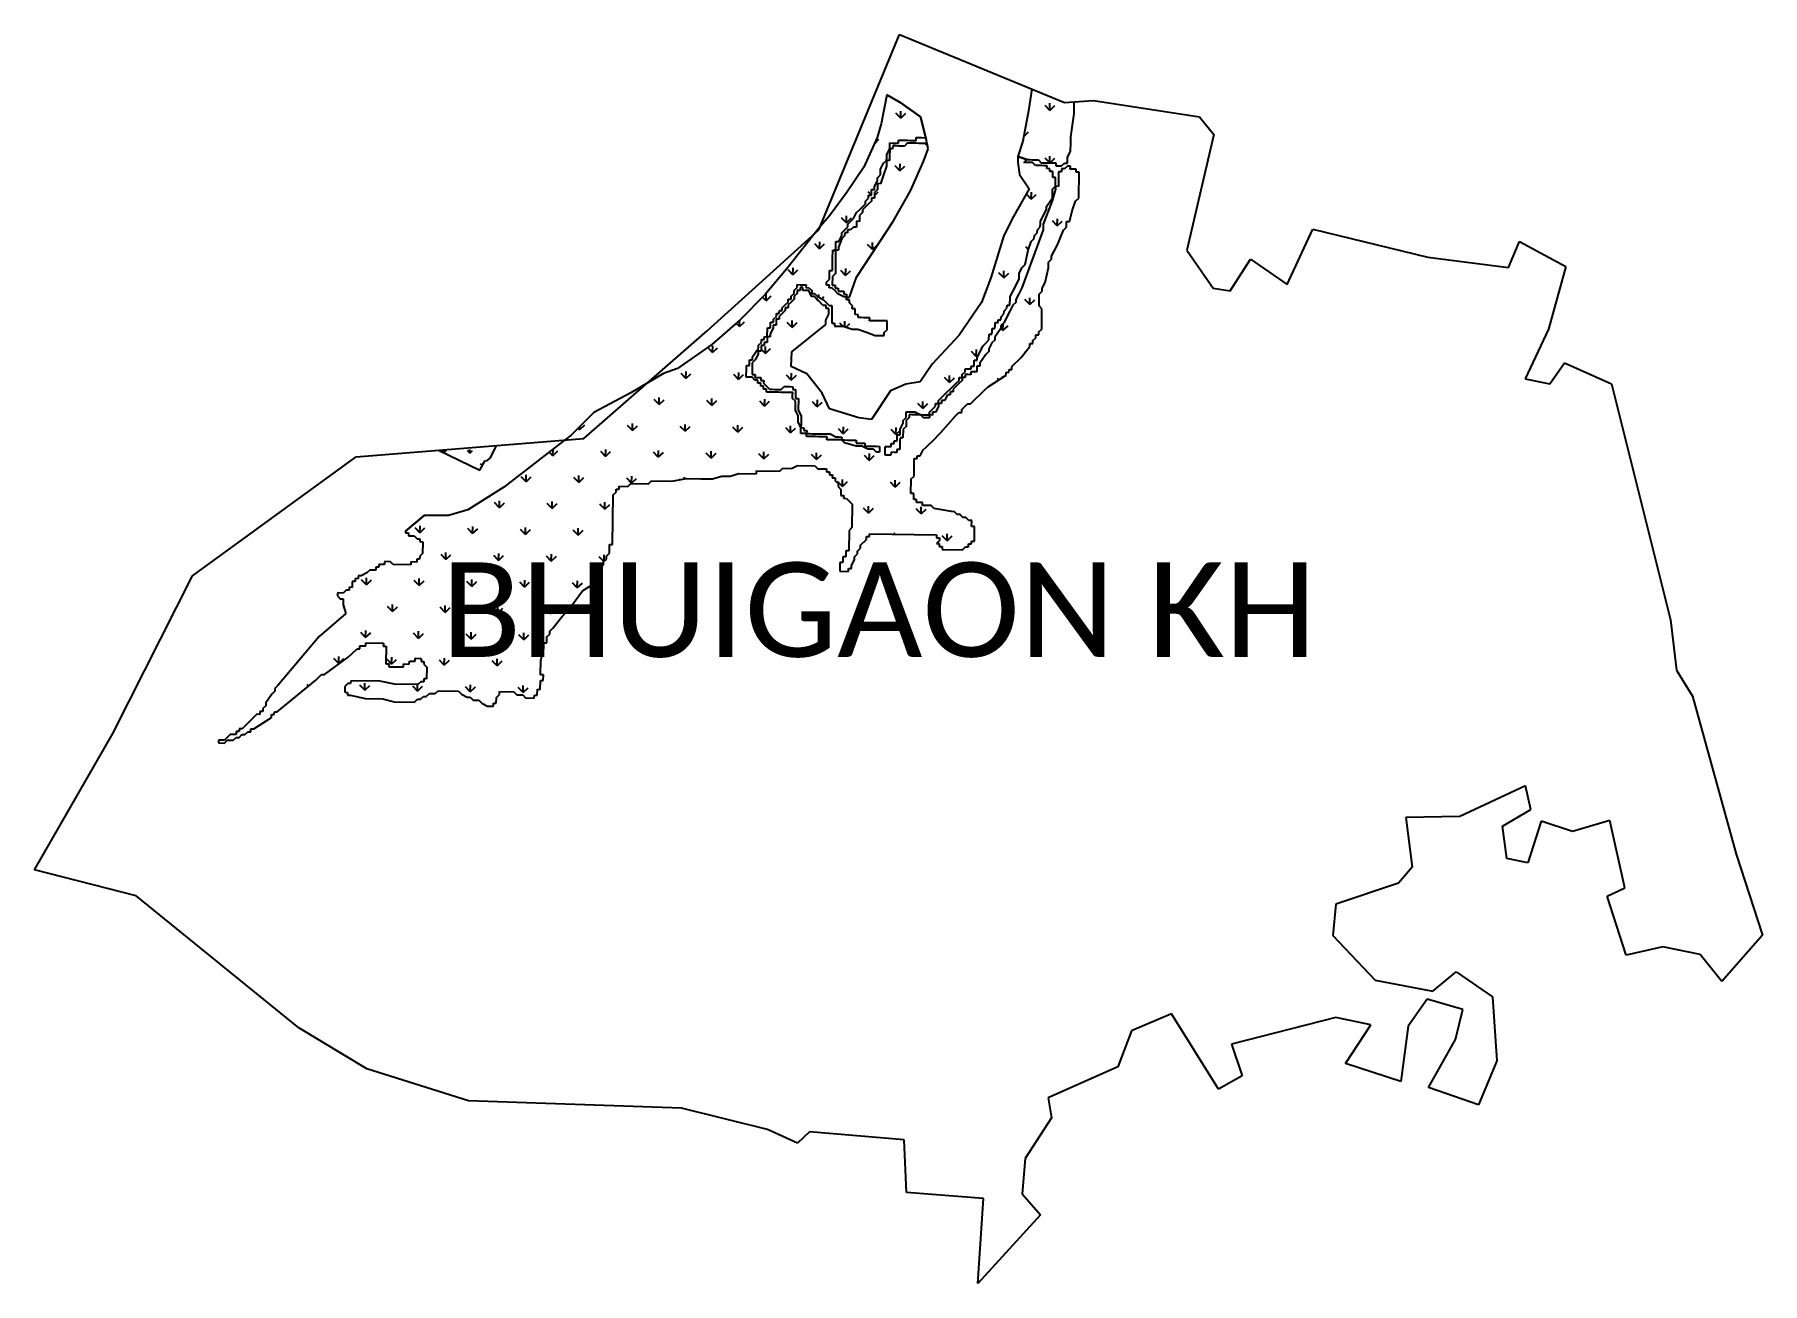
# Model space of a CAD drawing. Header units: metres. Extents: x 264827 to 267181, y 2144719 to 2146420.
import ezdxf

# ---------------------------------------------------------------- set-up
doc = ezdxf.new("R2010")
doc.units = ezdxf.units.M
for name, color, linetype in [('MANGROOVES', 112, 'Continuous'), ('village', 3, 'Continuous'), ('VILLAGE NAME', 250, 'Continuous')]:
    doc.layers.add(name, color=color, linetype=linetype)
doc.styles.add('MtXpl_Calibri', font='calibri.ttf')

msp = doc.modelspace()

# ---------------------------------------------------------------- texts
at = {"layer": 'VILLAGE NAME', "style": 'MtXpl_Calibri'}
msp.add_text('BHUIGAON KH', height=128.647, dxfattribs=at).set_placement((265381.2, 2145572.5))

# ---------------------------------------------------------------- linework, layer by layer
at = {"layer": 'MANGROOVES'}
for p, q in [((266185.9, 2146346.3), (266181.6, 2146316.5)), ((265988.2, 2146338.2), (265980.9, 2146298.8)), ((265988.2, 2146338.2), (266007.6, 2146327.2)), ((266007.6, 2146327.2), (265988.2, 2146338.2)), ((266007.6, 2146327.2), (266034.3, 2146308.4)), ((266034.3, 2146308.4), (266007.6, 2146327.2)), ((266181.6, 2146316.5), (266173.7, 2146275.1)), ((266243.5, 2146312.7), (266243.6, 2146320.6)), ((266243.6, 2146320.6), (266243.8, 2146328.8)), ((265980.9, 2146298.8), (265975.2, 2146280)), ((266034.3, 2146308.4), (266042.2, 2146277.9)), ((266041.7, 2146279.9), (266034.3, 2146308.4)), ((266239.1, 2146281), (266243.5, 2146312.7)), ((265975.2, 2146280), (265957.1, 2146239.9)), ((265992.4, 2146268.7), (265992.5, 2146272.7)), ((265992.5, 2146272.7), (265996.4, 2146272.6)), ((265996.4, 2146272.6), (266000.4, 2146272.6)), ((266000.4, 2146272.6), (266004.4, 2146272.5)), ((266004.4, 2146272.5), (266004.4, 2146276.5)), ((266004.4, 2146276.5), (266008.4, 2146276.4)), ((266008.4, 2146276.4), (266012.4, 2146276.4)), ((266016.3, 2146272.3), (266012.3, 2146268.4)), ((266012.4, 2146276.4), (266016.4, 2146276.3)), ((266020.3, 2146272.3), (266016.3, 2146272.3)), ((266016.4, 2146276.3), (266020.3, 2146276.2)), ((266020.3, 2146276.2), (266024.3, 2146276.2)), ((266024.3, 2146272.2), (266020.3, 2146272.3)), ((266024.3, 2146276.2), (266028.3, 2146276.1)), ((266028.2, 2146272.2), (266024.3, 2146272.2)), ((266032.2, 2146272.1), (266028.2, 2146272.2)), ((266028.3, 2146276.1), (266028.3, 2146280.1)), ((266028.3, 2146280.1), (266032.3, 2146280)), ((266036.2, 2146272), (266032.2, 2146272.1)), ((266032.3, 2146280), (266036.3, 2146280)), ((266040.2, 2146272), (266036.2, 2146272)), ((266036.3, 2146280), (266041.7, 2146279.9)), ((266043.4, 2146271.9), (266040.2, 2146272)), ((266044.7, 2146264.9), (266042.2, 2146277.9)), ((266044.7, 2146264.9), (266043.4, 2146271.9)), ((266173.7, 2146275.1), (266167.1, 2146254.2)), ((266238.8, 2146261.1), (266239, 2146273)), ((266239, 2146277), (266239.1, 2146281)), ((266239, 2146273), (266239, 2146277)), ((265984.1, 2146245), (265988.1, 2146248.9)), ((265988.1, 2146248.9), (265988.2, 2146252.9)), ((265992.1, 2146248.8), (265988.1, 2146248.9)), ((265988.1, 2146248.9), (265988.1, 2146244.9)), ((265988.2, 2146256.8), (265992.3, 2146264.7)), ((265988.2, 2146252.9), (265988.2, 2146256.8)), ((265992.2, 2146252.8), (265992.1, 2146248.8)), ((265992.3, 2146260.8), (265992.2, 2146256.8)), ((265992.2, 2146256.8), (265992.2, 2146252.8)), ((265992.3, 2146264.7), (265992.4, 2146268.7)), ((265996.3, 2146264.7), (265992.3, 2146264.7)), ((265992.3, 2146264.7), (265992.3, 2146260.8)), ((265996.4, 2146268.6), (265996.3, 2146264.7)), ((266000.3, 2146268.6), (265996.4, 2146268.6)), ((266004.3, 2146268.5), (266000.3, 2146268.6)), ((266008.3, 2146268.5), (266004.3, 2146268.5)), ((266012.3, 2146268.4), (266008.3, 2146268.5)), ((266020.6, 2146207.6), (266038.5, 2146247.3)), ((266020.6, 2146207.6), (266038.5, 2146247.3)), ((266038.5, 2146247.3), (266044.7, 2146264.9)), ((266038.5, 2146247.3), (266044.7, 2146264.9)), ((266167.1, 2146250.2), (266167, 2146246.2)), ((266167, 2146246.2), (266169, 2146229.8)), ((266167, 2146246.2), (266169, 2146229.8)), ((266167.1, 2146254.2), (266179, 2146250)), ((266167.1, 2146254.2), (266179, 2146250)), ((266179, 2146250), (266167.1, 2146254.2)), ((266167.1, 2146254.2), (266167.1, 2146250.2)), ((266174.9, 2146246.1), (266179, 2146250)), ((266178.9, 2146246.1), (266174.9, 2146246.1)), ((266182.9, 2146246), (266178.9, 2146246.1)), ((266179, 2146250), (266183, 2146250)), ((266186.9, 2146245.9), (266182.9, 2146246)), ((266183, 2146250), (266186.9, 2146249.9)), ((266186.9, 2146249.9), (266190.9, 2146249.9)), ((266190.8, 2146241.9), (266186.9, 2146245.9)), ((266190.9, 2146249.9), (266194.9, 2146249.8)), ((266194.9, 2146249.8), (266198.8, 2146245.8)), ((266198.8, 2146245.8), (266206.7, 2146245.6)), ((266234.6, 2146249.2), (266234.7, 2146253.2)), ((266234.6, 2146245.2), (266234.6, 2146249.2)), ((266234.7, 2146253.2), (266238.8, 2146261.1)), ((265957.1, 2146239.9), (265933.7, 2146204.9)), ((265975.8, 2146225.2), (265979.9, 2146229.1)), ((265975.8, 2146221.2), (265975.8, 2146225.2)), ((265983.9, 2146229.1), (265979.7, 2146217.2)), ((265979.9, 2146233.1), (265980, 2146237.1)), ((265979.9, 2146229.1), (265979.9, 2146233.1)), ((265980, 2146237.1), (265984.1, 2146245)), ((265988, 2146240.9), (265983.9, 2146229.1)), ((265988.1, 2146244.9), (265988, 2146240.9)), ((266169, 2146229.8), (266182.5, 2146210)), ((266169, 2146229.8), (266182.5, 2146210)), ((266198.7, 2146241.8), (266190.8, 2146241.9)), ((266202.7, 2146241.7), (266198.7, 2146241.8)), ((266206.7, 2146241.7), (266202.7, 2146241.7)), ((266206.6, 2146237.7), (266206.7, 2146241.7)), ((266210.6, 2146237.6), (266206.6, 2146237.7)), ((266206.7, 2146245.6), (266210.7, 2146245.6)), ((266210.5, 2146233.7), (266210.6, 2146237.6)), ((266214.5, 2146233.6), (266210.5, 2146233.7)), ((266210.7, 2146245.6), (266218.7, 2146245.5)), ((266214.4, 2146225.6), (266214.5, 2146229.6)), ((266218.4, 2146225.6), (266214.4, 2146225.6)), ((266214.5, 2146229.6), (266214.5, 2146233.6)), ((266218.3, 2146221.6), (266218.4, 2146225.6)), ((266218.7, 2146245.5), (266218.6, 2146241.5)), ((266218.6, 2146241.5), (266222.6, 2146241.4)), ((266222.4, 2146225.5), (266222.3, 2146221.6)), ((266222.5, 2146233.5), (266222.4, 2146229.5)), ((266222.4, 2146229.5), (266222.4, 2146225.5)), ((266226.4, 2146233.4), (266222.5, 2146233.5)), ((266222.6, 2146241.4), (266226.6, 2146241.4)), ((266226.5, 2146237.4), (266226.4, 2146233.4)), ((266230.5, 2146237.3), (266226.5, 2146237.4)), ((266226.6, 2146241.4), (266230.6, 2146245.3)), ((266234.5, 2146241.3), (266230.5, 2146237.3)), ((266230.6, 2146245.3), (266234.6, 2146245.2)), ((266238.5, 2146241.2), (266234.5, 2146241.3)), ((266238.4, 2146237.2), (266238.5, 2146241.2)), ((266246.4, 2146237.1), (266238.4, 2146237.2)), ((266246.3, 2146233.1), (266246.4, 2146237.1)), ((266250.3, 2146233.1), (266246.3, 2146233.1)), ((266249.8, 2146197.3), (266250.3, 2146233.1)), ((265933.7, 2146204.9), (265910.3, 2146173.3)), ((265963.5, 2146197.6), (265963.6, 2146201.5)), ((265963.6, 2146201.5), (265967.5, 2146201.5)), ((265967.5, 2146201.5), (265967.6, 2146205.5)), ((265967.6, 2146205.5), (265967.7, 2146209.4)), ((265967.7, 2146209.4), (265971.6, 2146209.4)), ((265971.6, 2146205.4), (265971.5, 2146201.4)), ((265971.5, 2146201.4), (265971.5, 2146197.4)), ((265971.6, 2146209.4), (265971.7, 2146213.3)), ((265975.6, 2146209.3), (265971.6, 2146205.4)), ((265971.7, 2146213.3), (265975.8, 2146221.2)), ((265975.7, 2146213.3), (265975.6, 2146209.3)), ((265979.7, 2146217.2), (265975.7, 2146217.3)), ((265975.7, 2146217.3), (265975.7, 2146213.3)), ((265997.5, 2146166.6), (266020.6, 2146207.6)), ((265997.5, 2146166.6), (266020.6, 2146207.6)), ((266182.5, 2146210), (266161.1, 2146172.6)), ((266182.5, 2146210), (266161.1, 2146172.6)), ((266218.1, 2146209.7), (266213.9, 2146193.8)), ((266214, 2146201.8), (266214.1, 2146205.8)), ((266214, 2146197.8), (266214, 2146201.8)), ((266214.1, 2146205.8), (266214.2, 2146209.7)), ((266214.2, 2146209.7), (266218.2, 2146213.7)), ((266218.2, 2146213.7), (266218.1, 2146209.7)), ((266218.2, 2146213.7), (266218.3, 2146217.6)), ((266222.2, 2146213.6), (266218.2, 2146213.7)), ((266218.3, 2146217.6), (266218.3, 2146221.6)), ((266222.3, 2146221.6), (266222.2, 2146217.6)), ((266222.2, 2146217.6), (266222.2, 2146213.6)), ((265943.2, 2146170), (265947.3, 2146177.9)), ((265947.3, 2146177.9), (265951.4, 2146181.8)), ((265955.3, 2146177.8), (265951.2, 2146173.9)), ((265951.4, 2146181.8), (265959.4, 2146189.7)), ((265959.4, 2146185.7), (265955.3, 2146181.8)), ((265955.3, 2146181.8), (265955.3, 2146177.8)), ((265959.4, 2146189.7), (265959.5, 2146193.6)), ((265963.4, 2146189.6), (265959.4, 2146185.7)), ((265959.5, 2146193.6), (265963.5, 2146197.6)), ((265967.4, 2146193.5), (265963.4, 2146189.6)), ((265967.5, 2146197.5), (265967.4, 2146193.5)), ((265971.5, 2146197.4), (265967.5, 2146197.5)), ((266197.6, 2146166.2), (266205.8, 2146182)), ((266213.9, 2146193.8), (266201.5, 2146162.2)), ((266205.8, 2146182), (266205.9, 2146186)), ((266205.9, 2146186), (266214, 2146197.8)), ((266237.4, 2146165.7), (266241.6, 2146181.5)), ((266241.6, 2146181.5), (266245.7, 2146193.4)), ((266245.7, 2146193.4), (266249.8, 2146197.3)), ((265896.2, 2146156.9), (265851.9, 2146100.7)), ((265910.3, 2146173.3), (265896.2, 2146156.9)), ((265927, 2146150.4), (265931.1, 2146154.3)), ((265931.1, 2146154.3), (265935.1, 2146158.2)), ((265939, 2146154.2), (265935, 2146154.2)), ((265935, 2146154.2), (265935, 2146150.3)), ((265935.1, 2146158.2), (265935.2, 2146162.2)), ((265935.2, 2146162.2), (265939.2, 2146166.1)), ((265943, 2146158.1), (265939, 2146154.2)), ((265939.2, 2146166.1), (265943.2, 2146170)), ((265947, 2146158), (265943, 2146158.1)), ((265946.9, 2146089.8), (265997.5, 2146166.6)), ((265946.9, 2146089.8), (265997.5, 2146166.6)), ((265947.1, 2146162), (265947, 2146158)), ((265951.1, 2146165.9), (265947.1, 2146166)), ((265947.1, 2146166), (265947.1, 2146162)), ((265951.2, 2146169.9), (265951.1, 2146165.9)), ((265951.2, 2146173.9), (265951.2, 2146169.9)), ((266161.1, 2146172.6), (266147.7, 2146146.5)), ((266161.1, 2146172.6), (266147.7, 2146146.5)), ((266201.4, 2146154.3), (266172.4, 2146075.2)), ((266193.4, 2146150.4), (266193.5, 2146154.4)), ((266193.5, 2146154.4), (266197.5, 2146158.3)), ((266197.5, 2146158.3), (266197.6, 2146162.3)), ((266197.6, 2146162.3), (266197.6, 2146166.2)), ((266201.5, 2146158.2), (266201.4, 2146154.3)), ((266201.5, 2146162.2), (266201.5, 2146158.2)), ((266221, 2146134.1), (266229.2, 2146153.9)), ((266229.2, 2146153.9), (266233.3, 2146157.8)), ((266233.3, 2146157.8), (266233.4, 2146165.7)), ((266233.4, 2146165.7), (266237.4, 2146165.7)), ((265918.7, 2146126.6), (265918.8, 2146130.6)), ((265918.8, 2146134.6), (265918.9, 2146138.6)), ((265918.8, 2146130.6), (265918.8, 2146134.6)), ((265918.9, 2146138.6), (265922.9, 2146138.5)), ((265922.8, 2146130.6), (265922.7, 2146126.6)), ((265926.9, 2146142.4), (265922.8, 2146130.6)), ((265922.9, 2146138.5), (265927, 2146146.4)), ((265930.9, 2146146.3), (265926.9, 2146142.4)), ((265927, 2146146.4), (265927, 2146150.4)), ((265931, 2146150.3), (265930.9, 2146146.3)), ((265935, 2146150.3), (265931, 2146150.3)), ((266147.7, 2146146.5), (266130.1, 2146089)), ((266147.7, 2146146.5), (266130.1, 2146089)), ((266181.1, 2146126.7), (266185.3, 2146138.6)), ((266185.3, 2146138.6), (266189.3, 2146142.5)), ((266189.3, 2146142.5), (266189.4, 2146146.5)), ((266189.4, 2146146.5), (266193.4, 2146150.4)), ((266212.8, 2146118.3), (266221, 2146134.1)), ((265914.4, 2146102.9), (265914.5, 2146106.8)), ((265914.5, 2146110.8), (265914.6, 2146114.8)), ((265914.5, 2146106.8), (265914.5, 2146110.8)), ((265914.6, 2146118.8), (265914.7, 2146122.7)), ((265914.6, 2146114.8), (265914.6, 2146118.8)), ((265914.7, 2146122.7), (265914.8, 2146126.7)), ((265914.8, 2146126.7), (265918.7, 2146126.6)), ((265918.5, 2146110.7), (265918.4, 2146102.8)), ((265918.6, 2146118.7), (265918.5, 2146114.7)), ((265918.5, 2146114.7), (265918.5, 2146110.7)), ((265918.7, 2146122.7), (265918.6, 2146118.7)), ((265922.7, 2146126.6), (265918.7, 2146126.6)), ((265918.7, 2146126.6), (265918.7, 2146122.7)), ((266172.8, 2146103), (266176.9, 2146106.9)), ((266176.9, 2146106.9), (266181.1, 2146126.7)), ((266208.6, 2146102.5), (266208.7, 2146110.4)), ((266208.7, 2146110.4), (266212.8, 2146114.3)), ((266212.8, 2146114.3), (266212.8, 2146118.3)), ((265851.9, 2146100.7), (265822.6, 2146066.2)), ((265906.1, 2146079.1), (265906.2, 2146083.1)), ((265906.2, 2146083.1), (265910.2, 2146087)), ((265910.2, 2146091), (265910.3, 2146095)), ((265910.2, 2146087), (265910.2, 2146091)), ((265910.3, 2146095), (265910.4, 2146098.9)), ((265910.4, 2146098.9), (265914.3, 2146098.9)), ((265914.1, 2146083), (265914, 2146079)), ((265914.2, 2146087), (265914.1, 2146083)), ((265918.3, 2146094.8), (265914.2, 2146090.9)), ((265914.2, 2146090.9), (265914.2, 2146087)), ((265914.3, 2146098.9), (265914.4, 2146102.9)), ((265918.4, 2146102.8), (265918.3, 2146098.8)), ((265918.3, 2146098.8), (265918.3, 2146094.8)), ((265937.7, 2146062.7), (265946.9, 2146089.8)), ((265937.7, 2146062.7), (265946.9, 2146089.8)), ((266130.1, 2146089), (266117.4, 2146055.5)), ((266130.1, 2146089), (266117.4, 2146055.5)), ((266160.4, 2146071.4), (266168.6, 2146087.2)), ((266168.6, 2146087.2), (266168.7, 2146091.1)), ((266168.7, 2146095.1), (266172.8, 2146103)), ((266168.7, 2146091.1), (266168.7, 2146095.1)), ((266200.2, 2146074.8), (266204.3, 2146082.6)), ((266204.3, 2146082.6), (266208.6, 2146102.5)), ((265822.6, 2146066.2), (265788.8, 2146031.7)), ((265854.1, 2146056), (265854.1, 2146060)), ((265854.1, 2146060), (265858.1, 2146059.9)), ((265862.1, 2146059.9), (265858, 2146056)), ((265858.1, 2146059.9), (265858.2, 2146063.9)), ((265858.2, 2146063.9), (265862.2, 2146067.8)), ((265866.2, 2146067.8), (265862.1, 2146063.9)), ((265862.1, 2146063.9), (265862.1, 2146059.9)), ((265862.2, 2146067.8), (265862.3, 2146071.8)), ((265862.3, 2146071.8), (265866.3, 2146075.7)), ((265870.2, 2146071.7), (265866.2, 2146071.8)), ((265866.2, 2146071.8), (265866.2, 2146067.8)), ((265866.3, 2146075.7), (265866.3, 2146079.7)), ((265866.3, 2146079.7), (265870.3, 2146079.6)), ((265870.3, 2146075.7), (265870.2, 2146071.7)), ((265870.3, 2146079.6), (265874.3, 2146079.6)), ((265874.2, 2146075.6), (265870.3, 2146075.7)), ((265874.2, 2146071.6), (265874.2, 2146075.6)), ((265878.2, 2146071.6), (265874.2, 2146071.6)), ((265874.3, 2146079.6), (265878.3, 2146079.5)), ((265878.3, 2146079.5), (265878.2, 2146075.6)), ((265878.2, 2146075.6), (265882.2, 2146075.5)), ((265882.1, 2146071.5), (265878.2, 2146071.6)), ((265886, 2146063.5), (265882.1, 2146071.5)), ((265882.2, 2146075.5), (265886.1, 2146071.5)), ((265886.1, 2146071.5), (265886, 2146067.5)), ((265886, 2146067.5), (265890, 2146067.4)), ((265890, 2146063.5), (265886, 2146063.5)), ((265890, 2146067.4), (265893.9, 2146063.4)), ((265893.9, 2146059.4), (265890, 2146063.5)), ((265893.9, 2146063.4), (265901.8, 2146059.3)), ((265901.7, 2146051.3), (265893.9, 2146059.4)), ((265901.8, 2146059.3), (265905.7, 2146055.3)), ((265910.1, 2146079.1), (265906.1, 2146079.1)), ((265910, 2146075.1), (265910.1, 2146079.1)), ((265914, 2146075), (265910, 2146075.1)), ((265914, 2146079), (265918, 2146078.9)), ((265917.9, 2146071), (265914, 2146075)), ((265921.8, 2146067), (265917.9, 2146071)), ((265918, 2146078.9), (265918, 2146075)), ((265918, 2146075), (265921.9, 2146074.9)), ((265929.7, 2146062.9), (265921.8, 2146067)), ((265921.9, 2146074.9), (265921.9, 2146070.9)), ((265921.9, 2146070.9), (265925.8, 2146070.9)), ((265925.8, 2146070.9), (265929.8, 2146070.8)), ((265933.7, 2146062.8), (265929.7, 2146062.9)), ((265929.8, 2146070.8), (265929.8, 2146066.8)), ((265929.8, 2146066.8), (265933.7, 2146066.8)), ((265933.6, 2146058.8), (265933.7, 2146062.8)), ((265937.6, 2146058.8), (265933.6, 2146058.8)), ((265933.7, 2146066.8), (265933.7, 2146062.8)), ((265933.7, 2146062.8), (265937.7, 2146062.7)), ((265937.5, 2146054.8), (265937.6, 2146058.8)), ((266156.2, 2146055.5), (266156.3, 2146059.5)), ((266156.3, 2146063.5), (266160.4, 2146071.4)), ((266156.3, 2146059.5), (266156.3, 2146063.5)), ((266168.3, 2146067.3), (266164.2, 2146059.4)), ((266164.2, 2146059.4), (266164.2, 2146055.4)), ((266172.4, 2146075.2), (266168.3, 2146067.3)), ((266195.9, 2146051), (266196.1, 2146066.9)), ((266196.1, 2146066.9), (266200.2, 2146070.8)), ((266200.2, 2146070.8), (266200.2, 2146074.8)), ((265833.8, 2146032.5), (265837.9, 2146036.4)), ((265837.9, 2146036.4), (265837.9, 2146040.4)), ((265837.9, 2146040.4), (265841.9, 2146040.3)), ((265845.9, 2146040.2), (265841.8, 2146036.3)), ((265841.8, 2146036.3), (265841.8, 2146032.4)), ((265841.9, 2146040.3), (265842, 2146044.3)), ((265842, 2146044.3), (265845.9, 2146044.2)), ((265845.9, 2146044.2), (265846, 2146048.2)), ((265849.9, 2146044.2), (265845.9, 2146040.2)), ((265846, 2146048.2), (265850, 2146052.1)), ((265850, 2146048.1), (265849.9, 2146044.2)), ((265850, 2146052.1), (265854.1, 2146056)), ((265853.9, 2146048.1), (265850, 2146048.1)), ((265854, 2146052.1), (265853.9, 2146048.1)), ((265858, 2146056), (265854, 2146052.1)), ((265905.7, 2146051.3), (265901.7, 2146051.3)), ((265905.4, 2146031.4), (265909.5, 2146039.3)), ((265905.6, 2146047.3), (265905.7, 2146051.3)), ((265909.6, 2146047.3), (265905.6, 2146047.3)), ((265905.7, 2146055.3), (265909.7, 2146051.2)), ((265909.5, 2146043.3), (265909.6, 2146047.3)), ((265909.5, 2146039.3), (265909.5, 2146043.3)), ((265909.7, 2146051.2), (265913.6, 2146051.2)), ((265913.4, 2146035.3), (265913.3, 2146031.3)), ((265913.5, 2146039.2), (265913.4, 2146035.3)), ((265913.6, 2146047.2), (265913.5, 2146043.2)), ((265913.5, 2146043.2), (265913.5, 2146039.2)), ((265913.6, 2146051.2), (265913.6, 2146047.2)), ((265941.5, 2146050.8), (265937.5, 2146054.8)), ((265941.4, 2146046.8), (265941.5, 2146050.8)), ((265945.4, 2146046.7), (265941.4, 2146046.8)), ((265945.3, 2146042.7), (265945.4, 2146046.7)), ((265945.3, 2146038.8), (265945.3, 2146042.7)), ((265949.2, 2146038.7), (265945.3, 2146038.8)), ((265949.2, 2146034.7), (265949.2, 2146038.7)), ((265953.1, 2146034.7), (265949.2, 2146034.7)), ((265957.1, 2146034.6), (265953.1, 2146034.7)), ((265961.1, 2146034.6), (265957.1, 2146034.6)), ((265965.1, 2146034.5), (265961.1, 2146034.6)), ((265965, 2146030.5), (265965.1, 2146034.5)), ((266117.4, 2146055.5), (266087, 2146010.8)), ((266117.4, 2146055.5), (266087, 2146010.8)), ((266143.9, 2146031.8), (266144, 2146035.8)), ((266144, 2146035.8), (266148, 2146039.7)), ((266156, 2146043.6), (266147.9, 2146027.8)), ((266148, 2146039.7), (266148.1, 2146043.7)), ((266148.1, 2146043.7), (266152.1, 2146047.6)), ((266152.1, 2146047.6), (266152.2, 2146051.6)), ((266152.2, 2146051.6), (266156.2, 2146051.5)), ((266160.1, 2146051.5), (266156, 2146043.6)), ((266156.2, 2146051.5), (266156.2, 2146055.5)), ((266164.2, 2146055.4), (266160.1, 2146051.5)), ((266199.8, 2146046.9), (266195.9, 2146051)), ((266199.4, 2146019.1), (266199.8, 2146046.9)), ((265788.8, 2146031.7), (265750.1, 2145998)), ((265825.5, 2146008.7), (265825.6, 2146012.7)), ((265825.6, 2146012.7), (265825.7, 2146016.7)), ((265825.7, 2146016.7), (265825.7, 2146020.7)), ((265825.7, 2146020.7), (265829.7, 2146020.6)), ((265829.6, 2146012.7), (265829.5, 2146008.7)), ((265833.7, 2146020.5), (265829.6, 2146012.7)), ((265829.7, 2146024.6), (265829.8, 2146028.6)), ((265829.7, 2146020.6), (265829.7, 2146024.6)), ((265829.8, 2146028.6), (265833.8, 2146028.5)), ((265837.7, 2146024.5), (265833.7, 2146024.5)), ((265833.7, 2146024.5), (265833.7, 2146020.5)), ((265833.8, 2146028.5), (265833.8, 2146032.5)), ((265837.8, 2146028.4), (265837.7, 2146024.5)), ((265841.8, 2146032.4), (265837.8, 2146032.4)), ((265837.8, 2146032.4), (265837.8, 2146028.4)), ((265858.9, 2145988.3), (265905.3, 2146025.4)), ((265858.9, 2145988.3), (265905.3, 2146025.4)), ((265905.3, 2146027.4), (265905.4, 2146031.4)), ((265905.3, 2146025.4), (265905.3, 2146027.4)), ((265913.3, 2146031.3), (265913.3, 2146027.3)), ((265913.3, 2146027.3), (265917.3, 2146027.3)), ((265917.3, 2146027.3), (265917.2, 2146023.3)), ((265917.2, 2146023.3), (265921.2, 2146023.2)), ((265921.2, 2146023.2), (265925.1, 2146023.2)), ((265925.1, 2146023.2), (265929.1, 2146023.1)), ((265929.1, 2146023.1), (265941, 2146019)), ((265941, 2146019), (265945, 2146018.9)), ((265945, 2146018.9), (265948.9, 2146018.8)), ((265948.9, 2146018.8), (265960.8, 2146014.7)), ((265960.8, 2146014.7), (265972.7, 2146010.5)), ((265969, 2146030.5), (265965, 2146030.5)), ((265973, 2146030.4), (265969, 2146030.5)), ((265972.7, 2146010.5), (265976.6, 2146010.5)), ((265980.9, 2146030.3), (265973, 2146030.4)), ((265976.6, 2146010.5), (265980.6, 2146010.4)), ((265980.6, 2146010.4), (265984.6, 2146010.4)), ((265984.9, 2146030.2), (265980.9, 2146030.3)), ((265984.6, 2146014.3), (265988.7, 2146018.2)), ((265984.6, 2146010.4), (265984.6, 2146014.3)), ((265988.9, 2146030.2), (265984.9, 2146030.2)), ((265988.7, 2146022.2), (265988.8, 2146026.2)), ((265988.7, 2146018.2), (265988.7, 2146022.2)), ((265988.8, 2146026.2), (265988.9, 2146030.2)), ((266087, 2146010.8), (266050.4, 2145971.1)), ((266087, 2146010.8), (266050.4, 2145971.1)), ((266127.6, 2146004.3), (266127.7, 2146012.2)), ((266127.7, 2146012.2), (266131.7, 2146012.1)), ((266131.7, 2146012.1), (266131.8, 2146016.1)), ((266131.8, 2146016.1), (266131.8, 2146020.1)), ((266131.8, 2146020.1), (266135.8, 2146020)), ((266143.8, 2146019.9), (266135.6, 2146008.1)), ((266135.8, 2146020), (266135.9, 2146024)), ((266135.9, 2146024), (266135.9, 2146028)), ((266135.9, 2146028), (266139.9, 2146027.9)), ((266139.9, 2146027.9), (266140, 2146031.9)), ((266140, 2146031.9), (266143.9, 2146031.8)), ((266147.9, 2146027.8), (266143.8, 2146023.9)), ((266143.8, 2146023.9), (266143.8, 2146019.9)), ((266191.3, 2146007.3), (266191.3, 2146011.3)), ((266191.3, 2146011.3), (266195.3, 2146011.2)), ((266195.3, 2146011.2), (266195.4, 2146015.2)), ((266195.4, 2146015.2), (266199.4, 2146019.1)), ((265750.1, 2145998), (265703.3, 2145965.4)), ((265805.2, 2145981.2), (265813.4, 2145993)), ((265817.3, 2145989), (265813.3, 2145989)), ((265813.3, 2145989), (265813.3, 2145985.1)), ((265813.4, 2145997), (265817.5, 2146000.9)), ((265813.4, 2145993), (265813.4, 2145997)), ((265817.4, 2145996.9), (265817.3, 2145993)), ((265817.3, 2145993), (265817.3, 2145989)), ((265821.4, 2145996.9), (265817.4, 2145996.9)), ((265817.5, 2146000.9), (265817.5, 2146004.9)), ((265817.5, 2146004.9), (265821.5, 2146004.8)), ((265825.4, 2146000.8), (265821.4, 2146000.8)), ((265821.4, 2146000.8), (265821.4, 2145996.9)), ((265821.5, 2146004.8), (265821.6, 2146008.8)), ((265821.6, 2146008.8), (265825.5, 2146008.7)), ((265825.5, 2146004.8), (265825.4, 2146000.8)), ((265829.5, 2146008.7), (265825.5, 2146008.7)), ((265825.5, 2146008.7), (265825.5, 2146004.8)), ((265858.2, 2145968), (265858.9, 2145988.3)), ((265858.2, 2145968), (265858.9, 2145988.3)), ((266111.4, 2145980.6), (266119.6, 2145996.4)), ((266119.6, 2145996.4), (266123.6, 2146000.3)), ((266127.4, 2145988.4), (266123.4, 2145984.4)), ((266123.6, 2146000.3), (266127.6, 2146004.3)), ((266131.5, 2146000.2), (266127.4, 2145992.3)), ((266127.4, 2145992.3), (266127.4, 2145988.4)), ((266135.6, 2146004.1), (266131.5, 2146000.2)), ((266135.6, 2146008.1), (266135.6, 2146004.1)), ((266171, 2145979.8), (266183.2, 2145995.5)), ((266183.2, 2145995.5), (266183.2, 2145999.5)), ((266183.2, 2145999.5), (266187.2, 2145999.4)), ((266187.2, 2146003.4), (266191.3, 2146007.3)), ((266187.2, 2145999.4), (266187.2, 2146003.4)), ((265703.3, 2145965.4), (265684, 2145958.4)), ((265797, 2145961.4), (265797.1, 2145965.4)), ((265797.1, 2145965.4), (265797.1, 2145969.4)), ((265797.1, 2145969.4), (265801.1, 2145969.3)), ((265801.1, 2145969.3), (265801.2, 2145973.3)), ((265801.2, 2145973.3), (265801.2, 2145977.3)), ((265801.2, 2145977.3), (265805.2, 2145977.2)), ((265805.1, 2145969.3), (265805, 2145965.3)), ((265805, 2145965.3), (265805, 2145961.3)), ((265809.2, 2145977.2), (265805.1, 2145973.3)), ((265805.1, 2145973.3), (265805.1, 2145969.3)), ((265805.2, 2145977.2), (265805.2, 2145981.2)), ((265813.3, 2145985.1), (265809.2, 2145977.2)), ((265879.4, 2145958), (265858.2, 2145968)), ((265879.4, 2145958), (265858.2, 2145968)), ((266050.4, 2145971.1), (266033.7, 2145947.1)), ((266050.4, 2145971.1), (266033.7, 2145947.1)), ((266095.2, 2145961), (266095.2, 2145965)), ((266095.2, 2145965), (266099.2, 2145964.9)), ((266099.2, 2145964.9), (266103.2, 2145964.9)), ((266103.2, 2145964.9), (266103.2, 2145968.8)), ((266103.2, 2145968.8), (266107.2, 2145968.8)), ((266107.2, 2145968.8), (266107.3, 2145972.7)), ((266107.3, 2145972.7), (266107.3, 2145976.7)), ((266107.3, 2145976.7), (266111.3, 2145976.7)), ((266111.2, 2145968.7), (266111.1, 2145964.7)), ((266111.1, 2145964.7), (266111.1, 2145960.8)), ((266115.2, 2145968.7), (266111.2, 2145968.7)), ((266111.3, 2145976.7), (266111.4, 2145980.6)), ((266123.4, 2145984.4), (266115.2, 2145972.6)), ((266115.2, 2145972.6), (266115.2, 2145968.7)), ((266154.8, 2145960.1), (266154.9, 2145964.1)), ((266154.9, 2145964.1), (266158.8, 2145964)), ((266158.8, 2145964), (266158.9, 2145968)), ((266158.9, 2145968), (266171, 2145979.8)), ((265684, 2145958.4), (265639.8, 2145932.4)), ((265796.9, 2145957.5), (265797, 2145961.4)), ((265796.9, 2145953.5), (265796.9, 2145957.5)), ((265800.9, 2145953.4), (265796.9, 2145953.5)), ((265804.8, 2145953.4), (265800.9, 2145953.4)), ((265808.7, 2145949.3), (265804.8, 2145953.4)), ((265805, 2145961.3), (265804.9, 2145957.4)), ((265804.9, 2145957.4), (265808.9, 2145957.3)), ((265812.7, 2145949.3), (265808.7, 2145949.3)), ((265808.9, 2145957.3), (265808.8, 2145953.3)), ((265808.8, 2145953.3), (265812.8, 2145953.3)), ((265812.7, 2145945.3), (265812.7, 2145949.3)), ((265816.6, 2145945.2), (265812.7, 2145945.3)), ((265812.8, 2145953.3), (265816.8, 2145953.2)), ((265816.6, 2145941.3), (265816.6, 2145945.2)), ((265820.6, 2145941.2), (265816.6, 2145941.3)), ((265816.8, 2145953.2), (265816.7, 2145949.2)), ((265816.7, 2145949.2), (265820.7, 2145949.2)), ((265820.5, 2145937.2), (265820.6, 2145941.2)), ((265820.7, 2145949.2), (265820.6, 2145945.2)), ((265820.6, 2145945.2), (265824.5, 2145941.2)), ((265824.5, 2145941.2), (265828.4, 2145937.1)), ((265844.3, 2145936.9), (265848.4, 2145940.8)), ((265848.4, 2145940.8), (265852.4, 2145940.7)), ((265852.4, 2145940.7), (265856.3, 2145940.7)), ((265856.3, 2145940.7), (265860.3, 2145940.6)), ((265860.3, 2145940.6), (265860.2, 2145936.6)), ((265900.5, 2145931.7), (265879.4, 2145958)), ((265900.5, 2145931.7), (265879.4, 2145958)), ((266014.4, 2145944.1), (265993.4, 2145934.9)), ((266014.4, 2145944.1), (265993.4, 2145934.9)), ((266033.7, 2145947.1), (266014.4, 2145944.1)), ((266033.7, 2145947.1), (266014.4, 2145944.1)), ((266062.8, 2145925.7), (266083, 2145945.3)), ((266083, 2145941.3), (266078.9, 2145937.4)), ((266083, 2145945.3), (266087.1, 2145949.2)), ((266087, 2145945.2), (266083, 2145941.3)), ((266091, 2145949.1), (266087, 2145945.2)), ((266087.1, 2145949.2), (266087.1, 2145953.2)), ((266087.1, 2145953.2), (266091.1, 2145953.1)), ((266091.1, 2145953.1), (266091, 2145949.1)), ((266091.1, 2145957.1), (266095.2, 2145961)), ((266091.1, 2145953.1), (266091.1, 2145957.1)), ((266095.1, 2145953), (266091.1, 2145953.1)), ((266099.1, 2145957), (266095.1, 2145957)), ((266095.1, 2145957), (266095.1, 2145953)), ((266103.1, 2145956.9), (266099.1, 2145957)), ((266107.1, 2145960.8), (266103.1, 2145960.9)), ((266103.1, 2145960.9), (266103.1, 2145956.9)), ((266111.1, 2145960.8), (266107.1, 2145960.8)), ((266122.6, 2145936.7), (266126.7, 2145940.6)), ((266126.7, 2145940.6), (266150.8, 2145956.2)), ((266150.8, 2145956.2), (266150.8, 2145960.2)), ((266150.8, 2145960.2), (266154.8, 2145960.1)), ((265639.8, 2145932.4), (265589.1, 2145905.5)), ((265824.5, 2145937.2), (265820.5, 2145937.2)), ((265824.4, 2145933.2), (265824.5, 2145937.2)), ((265828.4, 2145933.1), (265824.4, 2145933.2)), ((265828.4, 2145937.1), (265832.4, 2145937.1)), ((265832.4, 2145933.1), (265828.4, 2145933.1)), ((265832.4, 2145937.1), (265836.4, 2145937)), ((265836.3, 2145933), (265832.4, 2145933.1)), ((265840.3, 2145933), (265836.3, 2145933)), ((265836.4, 2145937), (265844.3, 2145936.9)), ((265844.3, 2145932.9), (265840.3, 2145933)), ((265848.3, 2145932.8), (265844.3, 2145932.9)), ((265852.2, 2145932.8), (265848.3, 2145932.8)), ((265856.2, 2145932.7), (265852.2, 2145932.8)), ((265860.2, 2145932.7), (265856.2, 2145932.7)), ((265860.1, 2145928.7), (265860.2, 2145932.7)), ((265860.1, 2145924.7), (265860.1, 2145928.7)), ((265864, 2145920.7), (265860.1, 2145924.7)), ((265860.2, 2145936.6), (265864.2, 2145936.6)), ((265863.8, 2145908.8), (265864, 2145920.7)), ((265864.1, 2145928.6), (265864, 2145924.7)), ((265864, 2145924.7), (265868, 2145924.6)), ((265864.2, 2145932.6), (265864.1, 2145928.6)), ((265864.2, 2145936.6), (265864.2, 2145932.6)), ((265868, 2145920.6), (265867.8, 2145912.7)), ((265868, 2145924.6), (265868, 2145920.6)), ((265910.3, 2145910.5), (265900.5, 2145931.7)), ((265910.3, 2145910.5), (265900.5, 2145931.7)), ((265993.4, 2145934.9), (265967.6, 2145895.8)), ((265993.4, 2145934.9), (265967.6, 2145895.8)), ((266054.7, 2145913.9), (266054.8, 2145917.9)), ((266054.8, 2145917.9), (266058.8, 2145917.8)), ((266058.8, 2145917.8), (266058.7, 2145913.8)), ((266058.8, 2145921.8), (266062.8, 2145925.7)), ((266058.8, 2145917.8), (266058.8, 2145921.8)), ((266062.7, 2145917.7), (266058.8, 2145917.8)), ((266062.8, 2145921.7), (266062.7, 2145917.7)), ((266066.8, 2145921.7), (266062.8, 2145921.7)), ((266070.9, 2145929.5), (266066.8, 2145921.7)), ((266074.8, 2145929.5), (266070.9, 2145929.5)), ((266074.9, 2145933.5), (266074.8, 2145929.5)), ((266078.9, 2145933.4), (266074.9, 2145933.5)), ((266078.9, 2145937.4), (266078.9, 2145933.4)), ((266090.4, 2145909.4), (266098.5, 2145917.2)), ((266098.5, 2145917.2), (266102.5, 2145917.1)), ((266102.5, 2145917.1), (266122.6, 2145936.7)), ((265589.1, 2145905.5), (265558.5, 2145874.7)), ((265867.7, 2145900.7), (265863.8, 2145908.8)), ((265867.5, 2145892.8), (265867.7, 2145900.7)), ((265871.4, 2145884.8), (265867.5, 2145892.8)), ((265867.8, 2145912.7), (265867.8, 2145908.7)), ((265867.8, 2145908.7), (265871.6, 2145900.7)), ((265871.6, 2145896.7), (265871.5, 2145892.7)), ((265871.5, 2145892.7), (265871.5, 2145888.8)), ((265871.6, 2145900.7), (265871.6, 2145896.7)), ((265950.4, 2145898.2), (265910.3, 2145910.5)), ((265950.4, 2145898.2), (265910.3, 2145910.5)), ((265967.6, 2145895.8), (265950.4, 2145898.2)), ((265967.6, 2145895.8), (265950.4, 2145898.2)), ((266010.6, 2145890.7), (266010.7, 2145894.7)), ((266010.7, 2145894.7), (266014.7, 2145898.6)), ((266014.7, 2145894.6), (266014.6, 2145886.6)), ((266014.7, 2145898.6), (266014.8, 2145902.5)), ((266018.7, 2145898.5), (266014.7, 2145894.6)), ((266014.8, 2145902.5), (266014.9, 2145906.5)), ((266014.9, 2145906.5), (266018.8, 2145906.5)), ((266018.8, 2145902.5), (266018.7, 2145898.5)), ((266018.8, 2145906.5), (266022.8, 2145906.4)), ((266022.7, 2145902.4), (266018.8, 2145902.5)), ((266026.7, 2145902.4), (266022.7, 2145902.4)), ((266022.8, 2145906.4), (266026.8, 2145906.3)), ((266030.7, 2145902.3), (266026.7, 2145902.4)), ((266026.8, 2145906.3), (266034.7, 2145902.2)), ((266034.7, 2145902.2), (266030.7, 2145902.3)), ((266038.6, 2145898.2), (266034.7, 2145902.2)), ((266034.7, 2145902.2), (266038.6, 2145902.2)), ((266038.6, 2145902.2), (266042.6, 2145902.1)), ((266042.6, 2145898.2), (266038.6, 2145898.2)), ((266042.6, 2145902.1), (266046.6, 2145902.1)), ((266046.5, 2145898.1), (266042.6, 2145898.2)), ((266046.6, 2145902.1), (266046.5, 2145898.1)), ((266046.6, 2145902.1), (266046.7, 2145906)), ((266050.6, 2145902), (266046.6, 2145902.1)), ((266046.7, 2145906), (266050.7, 2145910)), ((266054.6, 2145905.9), (266050.6, 2145906)), ((266050.6, 2145906), (266050.6, 2145902)), ((266050.7, 2145910), (266054.7, 2145913.9)), ((266058.7, 2145913.8), (266054.6, 2145905.9)), ((266062.1, 2145878), (266082.4, 2145901.5)), ((266082.4, 2145901.5), (266086.4, 2145905.5)), ((266086.4, 2145905.5), (266090.4, 2145905.4)), ((266090.4, 2145905.4), (266090.4, 2145909.4)), ((265558.5, 2145874.7), (265541, 2145861.3)), ((265871.3, 2145880.8), (265871.4, 2145884.8)), ((265871.3, 2145876.8), (265871.3, 2145880.8)), ((265875.3, 2145876.8), (265871.3, 2145876.8)), ((265871.5, 2145888.8), (265871.4, 2145884.8)), ((265871.4, 2145884.8), (265875.4, 2145884.7)), ((265875.4, 2145884.7), (265875.3, 2145880.8)), ((265875.3, 2145880.8), (265879.3, 2145880.7)), ((265879.2, 2145876.7), (265875.3, 2145876.8)), ((265879.3, 2145880.7), (265879.2, 2145876.7)), ((265879.2, 2145876.7), (265883.2, 2145876.7)), ((265879.2, 2145872.7), (265879.2, 2145876.7)), ((265883.2, 2145872.7), (265879.2, 2145872.7)), ((265883.2, 2145876.7), (265887.2, 2145876.6)), ((265887.1, 2145872.6), (265883.2, 2145872.7)), ((265891.1, 2145872.6), (265887.1, 2145872.6)), ((265887.2, 2145876.6), (265891.2, 2145876.5)), ((265895.1, 2145872.5), (265891.1, 2145872.6)), ((265891.2, 2145876.5), (265895.1, 2145876.5)), ((265895.1, 2145876.5), (265899.1, 2145876.4)), ((265899.1, 2145872.4), (265895.1, 2145872.5)), ((265899.1, 2145876.4), (265903.1, 2145876.4)), ((265903, 2145872.4), (265899.1, 2145872.4)), ((265907, 2145872.3), (265903, 2145872.4)), ((265903.1, 2145876.4), (265907.1, 2145876.3)), ((265906.9, 2145868.4), (265907, 2145872.3)), ((265907.1, 2145876.3), (265911, 2145876.2)), ((265911, 2145876.2), (265918.9, 2145872.2)), ((265918.9, 2145872.2), (265922.9, 2145872.1)), ((265922.9, 2145872.1), (265926.9, 2145872)), ((265926.9, 2145872), (265926.8, 2145868.1)), ((266002.3, 2145866.9), (266002.4, 2145870.9)), ((266002.4, 2145870.9), (266002.5, 2145874.9)), ((266002.5, 2145874.9), (266006.4, 2145874.8)), ((266006.4, 2145870.9), (266006.3, 2145866.9)), ((266006.4, 2145874.8), (266006.5, 2145878.8)), ((266010.3, 2145870.8), (266006.4, 2145870.9)), ((266006.5, 2145882.8), (266010.6, 2145890.7)), ((266006.5, 2145878.8), (266006.5, 2145882.8)), ((266010.4, 2145874.8), (266010.3, 2145870.8)), ((266010.5, 2145878.7), (266010.4, 2145874.8)), ((266014.6, 2145886.6), (266010.5, 2145882.7)), ((266010.5, 2145882.7), (266010.5, 2145878.7)), ((266042, 2145858.4), (266054.1, 2145870.1)), ((266054.1, 2145870.1), (266058.1, 2145874.1)), ((266058.1, 2145874.1), (266062.1, 2145878)), ((265377.6, 2145854.2), (265433.9, 2145827)), ((265448, 2145843.4), (265455.5, 2145858.4)), ((265455.5, 2145858.4), (265456.4, 2145860.6)), ((265541, 2145861.3), (265466.7, 2145803.6)), ((265910.9, 2145868.3), (265906.9, 2145868.4)), ((265922.8, 2145868.1), (265910.9, 2145868.3)), ((265926.8, 2145868.1), (265922.8, 2145868.1)), ((265926.8, 2145868.1), (265930.8, 2145868)), ((265930.7, 2145864), (265926.8, 2145868.1)), ((265946.6, 2145859.8), (265930.7, 2145864)), ((265930.8, 2145868), (265934.8, 2145867.9)), ((265934.8, 2145867.9), (265938.7, 2145867.9)), ((265938.7, 2145867.9), (265942.7, 2145867.8)), ((265942.7, 2145867.8), (265946.7, 2145867.8)), ((265946.7, 2145867.8), (265946.6, 2145863.8)), ((265946.6, 2145863.8), (265950.6, 2145863.7)), ((265950.5, 2145859.8), (265946.6, 2145859.8)), ((265954.5, 2145859.7), (265950.5, 2145859.8)), ((265950.6, 2145863.7), (265954.6, 2145863.7)), ((265962.4, 2145855.6), (265954.5, 2145859.7)), ((265954.6, 2145863.7), (265958.6, 2145863.6)), ((265958.6, 2145863.6), (265958.5, 2145859.6)), ((265958.5, 2145859.6), (265962.5, 2145859.6)), ((265966.4, 2145855.5), (265962.4, 2145855.6)), ((265962.5, 2145859.6), (265966.4, 2145859.5)), ((265966.4, 2145859.5), (265970.4, 2145859.5)), ((265970.4, 2145855.5), (265966.4, 2145855.5)), ((265970.4, 2145859.5), (265974.4, 2145859.4)), ((265974.3, 2145851.5), (265970.4, 2145855.5)), ((265978.3, 2145851.4), (265974.3, 2145851.5)), ((265974.4, 2145859.4), (265978.4, 2145859.3)), ((265978.4, 2145859.3), (265978.3, 2145855.4)), ((265978.3, 2145855.4), (265978.3, 2145851.4)), ((265986.1, 2145847.3), (265986.3, 2145859.2)), ((265990.1, 2145847.2), (265986.1, 2145847.3)), ((265986.3, 2145859.2), (265990.3, 2145859.2)), ((265994.1, 2145847.2), (265990.1, 2145847.2)), ((265990.3, 2145859.2), (265994.3, 2145859.1)), ((265994.2, 2145851.2), (265994.1, 2145847.2)), ((265998.1, 2145851.1), (265994.2, 2145851.2)), ((265994.3, 2145859.1), (265994.3, 2145863.1)), ((265994.3, 2145863.1), (265998.3, 2145863)), ((266002.1, 2145851), (265998.1, 2145851.1)), ((265998.3, 2145863), (265998.4, 2145867)), ((265998.4, 2145867), (266002.3, 2145866.9)), ((266002.2, 2145855), (266002.1, 2145851)), ((266006.1, 2145855), (266002.2, 2145855)), ((266006.2, 2145858.9), (266006.1, 2145855)), ((266006.3, 2145862.9), (266006.2, 2145858.9)), ((266006.3, 2145866.9), (266006.3, 2145862.9)), ((266029.8, 2145842.7), (266029.9, 2145846.6)), ((266029.9, 2145846.6), (266033.8, 2145846.6)), ((266033.8, 2145846.6), (266037.9, 2145854.5)), ((266037.9, 2145854.5), (266042, 2145858.4)), ((265433.9, 2145827), (265441.1, 2145840.1)), ((265441.1, 2145840.1), (265443.6, 2145839.6)), ((265443.6, 2145839.6), (265448, 2145843.4)), ((265775, 2145818.6), (265787, 2145822.4)), ((265787, 2145822.4), (265810.8, 2145822.1)), ((265810.8, 2145822.1), (265810.9, 2145826)), ((265810.9, 2145826), (265842.7, 2145825.6)), ((265842.7, 2145825.6), (265846.7, 2145829.5)), ((265846.7, 2145829.5), (265858.7, 2145829.3)), ((265858.7, 2145829.3), (265866.7, 2145833.2)), ((265866.7, 2145833.2), (265890.5, 2145832.8)), ((265890.5, 2145832.8), (265894.4, 2145828.8)), ((265894.4, 2145828.8), (265906.4, 2145828.6)), ((265906.4, 2145828.6), (265906.3, 2145824.6)), ((265906.3, 2145824.6), (265910.3, 2145824.6)), ((265910.3, 2145824.6), (265910.2, 2145820.6)), ((266025.5, 2145818.9), (266025.8, 2145842.7)), ((266025.8, 2145842.7), (266029.8, 2145842.7)), ((265466.7, 2145803.6), (265417.4, 2145772.8)), ((265619.6, 2145797.1), (265619.7, 2145801)), ((265619.7, 2145801), (265623.7, 2145801)), ((265623.7, 2145801), (265623.7, 2145805)), ((265623.7, 2145805), (265635.6, 2145804.8)), ((265635.6, 2145804.8), (265639.7, 2145808.7)), ((265639.7, 2145808.7), (265663.5, 2145808.3)), ((265663.5, 2145808.3), (265667.6, 2145812.3)), ((265667.6, 2145812.3), (265695.4, 2145811.8)), ((265695.4, 2145811.8), (265715.3, 2145815.5)), ((265715.3, 2145815.5), (265735.2, 2145815.2)), ((265715.3, 2145815.5), (265735.2, 2145815.2)), ((265735.2, 2145815.2), (265751.1, 2145815)), ((265751.1, 2145815), (265763.1, 2145818.8)), ((265763.1, 2145818.8), (265775, 2145818.6)), ((265910.2, 2145820.6), (265914.2, 2145820.5)), ((265914.2, 2145820.5), (265914.1, 2145816.6)), ((265914.1, 2145816.6), (265918.1, 2145816.5)), ((265918.1, 2145816.5), (265918, 2145812.5)), ((265918, 2145812.5), (265922, 2145808.5)), ((265922, 2145808.5), (265921.9, 2145804.5)), ((265921.9, 2145804.5), (265925.8, 2145800.5)), ((265925.8, 2145800.5), (265925.7, 2145792.5)), ((266021.2, 2145795.1), (266021.4, 2145815)), ((266021.4, 2145815), (266025.5, 2145818.9)), ((265614.6, 2145725.6), (265615.6, 2145793.2)), ((265615.6, 2145793.2), (265619.6, 2145797.1)), ((265925.7, 2145792.5), (265929.7, 2145792.5)), ((265929.7, 2145792.5), (265929.6, 2145788.5)), ((265929.6, 2145788.5), (265933.6, 2145788.4)), ((265933.6, 2145788.4), (265937.5, 2145784.4)), ((265937.5, 2145784.4), (265941.4, 2145780.4)), ((265941.4, 2145780.4), (265940.9, 2145748.6)), ((266025.1, 2145795), (266021.2, 2145795.1)), ((266025, 2145787.1), (266025.1, 2145795)), ((266029, 2145787), (266025, 2145787.1)), ((266028.9, 2145783), (266029, 2145787)), ((266036.9, 2145782.9), (266028.9, 2145783)), ((266036.8, 2145778.9), (266036.9, 2145782.9)), ((266048.7, 2145778.8), (266036.8, 2145778.9)), ((266052.7, 2145774.7), (266048.7, 2145778.8)), ((265332.6, 2145743.7), (265358, 2145765.2)), ((265358, 2145765.2), (265332.6, 2145743.7)), ((265391.2, 2145764.9), (265358, 2145765.2)), ((265417.4, 2145772.8), (265391.2, 2145764.9)), ((266076.4, 2145770.4), (266052.7, 2145774.7)), ((266080.4, 2145770.3), (266076.4, 2145770.4)), ((266084.3, 2145766.3), (266080.4, 2145770.3)), ((266088.3, 2145766.3), (266084.3, 2145766.3)), ((266092.2, 2145762.2), (266088.3, 2145766.3)), ((266096.2, 2145762.2), (266092.2, 2145762.2)), ((266100.1, 2145758.1), (266096.2, 2145762.2)), ((266104.1, 2145758.1), (266100.1, 2145758.1)), ((266104, 2145750.1), (266104.1, 2145758.1)), ((265332.6, 2145743.7), (265332.5, 2145741.7)), ((265332.5, 2145741.7), (265336.5, 2145741.6)), ((265336.5, 2145741.6), (265336.5, 2145737.6)), ((265336.5, 2145737.6), (265344.4, 2145737.5)), ((265344.4, 2145737.5), (265348.3, 2145733.5)), ((265348.3, 2145733.5), (265352.3, 2145733.4)), ((265352.3, 2145733.4), (265352.2, 2145729.5)), ((265352.2, 2145729.5), (265356.2, 2145729.4)), ((265356.2, 2145729.4), (265356, 2145713.5)), ((265936.9, 2145744.6), (265936.5, 2145716.8)), ((265940.9, 2145748.6), (265936.9, 2145744.6)), ((265952.5, 2145724.5), (265960.6, 2145732.4)), ((265960.6, 2145732.4), (265960.6, 2145736.3)), ((265960.6, 2145736.3), (265964.6, 2145736.3)), ((265964.6, 2145736.3), (265964.7, 2145740.3)), ((265964.7, 2145740.3), (266056.1, 2145738.9)), ((266060, 2145730.9), (266055.9, 2145727)), ((266056.1, 2145738.9), (266056, 2145734.9)), ((266056, 2145734.9), (266060, 2145734.9)), ((266060, 2145734.9), (266060, 2145730.9)), ((266103.6, 2145726.3), (266103.7, 2145730.2)), ((266103.7, 2145730.2), (266107.7, 2145730.2)), ((266108, 2145750.1), (266104, 2145750.1)), ((266107.7, 2145730.2), (266108, 2145750.1)), ((265351.9, 2145705.6), (265347.9, 2145705.7)), ((265347.9, 2145705.7), (265347.9, 2145701.7)), ((265352, 2145709.6), (265351.9, 2145705.6)), ((265356, 2145713.5), (265352, 2145709.6)), ((265602.3, 2145701.9), (265606.3, 2145705.8)), ((265606.3, 2145705.8), (265606.4, 2145709.8)), ((265606.4, 2145709.8), (265610.4, 2145713.7)), ((265610.4, 2145713.7), (265610.6, 2145725.6)), ((265610.6, 2145725.6), (265614.6, 2145725.6)), ((265928.4, 2145709), (265928.3, 2145701)), ((265932.4, 2145708.9), (265928.4, 2145709)), ((265932.5, 2145716.9), (265932.4, 2145708.9)), ((265936.5, 2145716.8), (265932.5, 2145716.9)), ((265940.2, 2145696.9), (265944.3, 2145704.8)), ((265944.3, 2145708.7), (265948.4, 2145712.7)), ((265944.3, 2145704.8), (265944.3, 2145708.7)), ((265948.4, 2145716.6), (265952.5, 2145720.6)), ((265948.4, 2145712.7), (265948.4, 2145716.6)), ((265952.5, 2145720.6), (265952.5, 2145724.5)), ((266055.9, 2145727), (266059.9, 2145726.9)), ((266059.9, 2145726.9), (266059.8, 2145722.9)), ((266059.8, 2145722.9), (266063.8, 2145722.9)), ((266063.8, 2145722.9), (266063.8, 2145718.9)), ((266063.8, 2145718.9), (266091.6, 2145718.5)), ((266091.6, 2145718.5), (266095.6, 2145722.4)), ((266095.6, 2145722.4), (266099.6, 2145722.3)), ((266099.6, 2145722.3), (266099.6, 2145726.3)), ((266099.6, 2145726.3), (266103.6, 2145726.3)), ((265268.1, 2145683), (265268, 2145679)), ((265272, 2145682.9), (265268.1, 2145683)), ((265280, 2145686.8), (265272, 2145682.9)), ((265284.1, 2145690.7), (265280, 2145686.8)), ((265292, 2145690.6), (265284.1, 2145690.7)), ((265292.1, 2145694.6), (265292, 2145690.6)), ((265296.1, 2145694.5), (265292.1, 2145694.6)), ((265304.1, 2145698.4), (265296.1, 2145698.5)), ((265296.1, 2145698.5), (265296.1, 2145694.5)), ((265312.1, 2145702.2), (265304.1, 2145702.3)), ((265304.1, 2145702.3), (265304.1, 2145698.4)), ((265316, 2145698.2), (265312.1, 2145702.2)), ((265339.8, 2145697.8), (265316, 2145698.2)), ((265339.9, 2145701.8), (265339.8, 2145697.8)), ((265347.9, 2145701.7), (265339.9, 2145701.8)), ((265590, 2145674.2), (265590.1, 2145682.2)), ((265590.1, 2145682.2), (265594.1, 2145686.1)), ((265594.1, 2145686.1), (265598.2, 2145694)), ((265598.2, 2145694), (265602.3, 2145697.9)), ((265602.3, 2145697.9), (265602.3, 2145701.9)), ((265924.3, 2145701.1), (265924.2, 2145689.2)), ((265924.2, 2145689.2), (265936.1, 2145689)), ((265928.3, 2145701), (265924.3, 2145701.1)), ((265936.1, 2145689), (265936.1, 2145693)), ((265936.1, 2145693), (265940.1, 2145692.9)), ((265940.1, 2145692.9), (265940.2, 2145696.9)), ((265239.9, 2145659.6), (265239.8, 2145655.6)), ((265247.8, 2145659.4), (265239.9, 2145659.6)), ((265251.9, 2145663.3), (265247.8, 2145659.4)), ((265255.8, 2145663.3), (265251.9, 2145663.3)), ((265255.9, 2145667.3), (265255.8, 2145663.3)), ((265259.9, 2145667.2), (265255.9, 2145667.3)), ((265260, 2145675.2), (265259.9, 2145667.2)), ((265264, 2145675.1), (265260, 2145675.2)), ((265268, 2145679), (265264, 2145679.1)), ((265264, 2145679.1), (265264, 2145675.1)), ((265553.6, 2145635), (265573.9, 2145662.5)), ((265573.9, 2145662.5), (265585.9, 2145670.3)), ((265585.9, 2145670.3), (265586, 2145674.3)), ((265586, 2145674.3), (265590, 2145674.2)), ((265239.8, 2145655.6), (265243.7, 2145651.5)), ((265243.7, 2145651.5), (265247.7, 2145651.5)), ((265247.7, 2145651.5), (265247.6, 2145643.5)), ((265247.6, 2145643.5), (265251.4, 2145631.5)), ((265549.6, 2145631.1), (265549.6, 2145635.1)), ((265549.6, 2145635.1), (265553.6, 2145635)), ((265251.4, 2145631.5), (265215.2, 2145600.3)), ((265529.3, 2145607.5), (265533.4, 2145611.5)), ((265533.4, 2145611.5), (265545.5, 2145627.2)), ((265545.5, 2145627.2), (265549.6, 2145631.1)), ((265215.2, 2145600.3), (265158.5, 2145533.5)), ((265270.6, 2145583.5), (265270.6, 2145587.5)), ((265270.6, 2145587.5), (265278.6, 2145587.4)), ((265278.6, 2145587.4), (265278.6, 2145591.4)), ((265278.6, 2145591.4), (265302.5, 2145591)), ((265302.5, 2145591), (265302.4, 2145587)), ((265302.4, 2145587), (265306.4, 2145587)), ((265306.4, 2145587), (265306, 2145563.1)), ((265521, 2145583.8), (265521.2, 2145591.8)), ((265521.2, 2145591.8), (265525.1, 2145591.7)), ((265525.1, 2145591.7), (265525.3, 2145599.6)), ((265525.3, 2145599.6), (265529.3, 2145603.6)), ((265529.3, 2145603.6), (265529.3, 2145607.5)), ((265222.3, 2145548.5), (265254.5, 2145571.9)), ((265254.5, 2145571.9), (265266.6, 2145583.6)), ((265266.6, 2145583.6), (265270.6, 2145583.5)), ((265306, 2145563.1), (265310, 2145563.1)), ((265310, 2145563.1), (265310, 2145559.1)), ((265337.8, 2145562.7), (265337.9, 2145566.6)), ((265337.9, 2145566.6), (265345.9, 2145566.5)), ((265345.9, 2145566.5), (265345.9, 2145570.5)), ((265345.9, 2145570.5), (265353.9, 2145570.4)), ((265353.9, 2145570.4), (265353.8, 2145566.4)), ((265353.8, 2145566.4), (265357.8, 2145566.3)), ((265357.8, 2145566.3), (265357.7, 2145562.4)), ((265516.5, 2145548.1), (265516.8, 2145568)), ((265516.8, 2145568), (265521, 2145583.8)), ((265158, 2145497.7), (265210.3, 2145540.7)), ((265210.3, 2145540.7), (265214.3, 2145544.6)), ((265214.3, 2145544.6), (265218.4, 2145548.5)), ((265218.4, 2145548.5), (265222.3, 2145548.5)), ((265258, 2145540), (265257.9, 2145536)), ((265297.7, 2145539.4), (265258, 2145540)), ((265310, 2145559.1), (265329.8, 2145558.8)), ((265329.8, 2145558.8), (265329.9, 2145562.8)), ((265329.9, 2145562.8), (265337.8, 2145562.7)), ((265361.4, 2145542.4), (265357.4, 2145542.5)), ((265357.4, 2145542.5), (265357.4, 2145538.5)), ((265357.7, 2145562.4), (265361.6, 2145558.3)), ((265361.6, 2145558.3), (265361.4, 2145542.4)), ((265516.2, 2145528.2), (265516.4, 2145540.1)), ((265516.4, 2145540.1), (265520.4, 2145540.1)), ((265520.5, 2145548), (265516.5, 2145548.1)), ((265520.4, 2145540.1), (265520.5, 2145548)), ((265150.4, 2145521.7), (265142.2, 2145509.9)), ((265154.4, 2145525.6), (265150.4, 2145521.7)), ((265154.5, 2145529.6), (265154.4, 2145525.6)), ((265158.5, 2145533.5), (265154.5, 2145529.6)), ((265249.9, 2145532.2), (265249.8, 2145524.2)), ((265249.8, 2145524.2), (265253.8, 2145524.1)), ((265254, 2145536.1), (265249.9, 2145532.2)), ((265253.8, 2145524.1), (265253.7, 2145520.2)), ((265253.7, 2145520.2), (265257.7, 2145520.1)), ((265257.9, 2145536), (265254, 2145536.1)), ((265257.7, 2145520.1), (265277.5, 2145515.8)), ((265317.6, 2145535.1), (265297.7, 2145539.4)), ((265349.4, 2145534.7), (265317.6, 2145535.1)), ((265353.4, 2145538.6), (265349.4, 2145534.7)), ((265353, 2145514.7), (265357.1, 2145518.6)), ((265357.4, 2145538.5), (265353.4, 2145538.6)), ((265357.1, 2145518.6), (265361, 2145518.6)), ((265361, 2145518.6), (265365.1, 2145522.5)), ((265365.1, 2145522.5), (265373, 2145522.4)), ((265373, 2145522.4), (265377.1, 2145526.3)), ((265377.1, 2145526.3), (265404.9, 2145525.9)), ((265404.9, 2145525.9), (265408.8, 2145521.8)), ((265408.8, 2145521.8), (265416.7, 2145517.8)), ((265416.7, 2145517.8), (265420.7, 2145517.7)), ((265420.7, 2145517.7), (265424.6, 2145513.7)), ((265456.3, 2145509.2), (265456.4, 2145517.2)), ((265456.4, 2145517.2), (265460.5, 2145521.1)), ((265460.5, 2145521.1), (265460.5, 2145525.1)), ((265460.5, 2145525.1), (265480.4, 2145524.8)), ((265480.4, 2145524.8), (265484.3, 2145520.7)), ((265484.3, 2145520.7), (265492.3, 2145520.6)), ((265492.3, 2145520.6), (265496.2, 2145516.6)), ((265496.2, 2145516.6), (265508.1, 2145516.4)), ((265508.1, 2145516.4), (265508.2, 2145520.4)), ((265508.2, 2145520.4), (265512.1, 2145520.3)), ((265512.1, 2145520.3), (265512.3, 2145528.3)), ((265512.3, 2145528.3), (265516.2, 2145528.2)), ((265130.1, 2145494.2), (265122, 2145486.3)), ((265134.1, 2145494.1), (265130.1, 2145494.2)), ((265138.1, 2145498), (265134.1, 2145498.1)), ((265134.1, 2145498.1), (265134.1, 2145494.1)), ((265138.2, 2145502), (265138.1, 2145498)), ((265142.2, 2145505.9), (265138.2, 2145502)), ((265142.2, 2145509.9), (265142.2, 2145505.9)), ((265149.9, 2145489.9), (265150, 2145493.9)), ((265150, 2145493.9), (265153.9, 2145493.8)), ((265153.9, 2145493.8), (265154, 2145497.8)), ((265154, 2145497.8), (265158, 2145497.7)), ((265277.5, 2145515.8), (265301.4, 2145515.5)), ((265301.4, 2145515.5), (265317.2, 2145511.3)), ((265317.2, 2145511.3), (265345, 2145510.9)), ((265345, 2145510.9), (265349.1, 2145514.8)), ((265349.1, 2145514.8), (265353, 2145514.7)), ((265424.6, 2145513.7), (265432.5, 2145513.5)), ((265432.5, 2145513.5), (265436.4, 2145509.5)), ((265436.4, 2145509.5), (265444.3, 2145505.4)), ((265444.3, 2145505.4), (265452.3, 2145505.3)), ((265452.3, 2145505.3), (265452.3, 2145509.3)), ((265452.3, 2145509.3), (265456.3, 2145509.2)), ((265101.9, 2145470.7), (265101.8, 2145466.8)), ((265105.9, 2145470.7), (265101.9, 2145470.7)), ((265109.9, 2145474.6), (265105.9, 2145474.6)), ((265105.9, 2145474.6), (265105.9, 2145470.7)), ((265114, 2145478.5), (265109.9, 2145474.6)), ((265113.8, 2145466.6), (265117.8, 2145470.5)), ((265122, 2145486.3), (265114, 2145478.5)), ((265117.8, 2145470.5), (265121.8, 2145470.4)), ((265121.8, 2145470.4), (265121.8, 2145474.4)), ((265121.8, 2145474.4), (265125.8, 2145474.4)), ((265125.8, 2145474.4), (265149.9, 2145489.9)), ((265077.9, 2145459.2), (265077.8, 2145455.2)), ((265077.8, 2145455.2), (265085.8, 2145455.1)), ((265085.8, 2145459), (265077.9, 2145459.2)), ((265089.9, 2145463), (265085.8, 2145459)), ((265085.8, 2145455.1), (265089.8, 2145459)), ((265089.8, 2145459), (265097.8, 2145458.9)), ((265093.9, 2145466.9), (265089.9, 2145463)), ((265101.8, 2145466.8), (265093.9, 2145466.9)), ((265097.8, 2145458.9), (265101.8, 2145462.8)), ((265101.8, 2145462.8), (265105.8, 2145462.7)), ((265105.8, 2145462.7), (265109.8, 2145466.6)), ((265109.8, 2145466.6), (265113.8, 2145466.6))]:
    msp.add_line(p, q, dxfattribs=at)
at = {"layer": 'MANGROOVES', "linetype": 'Continuous'}
for p, q in [((266210.7, 2146317.1), (266204, 2146323.9)), ((266210.7, 2146317.1), (266210.7, 2146326.7)), ((266210.7, 2146317.1), (266217.4, 2146323.9)), ((266007.3, 2146306.5), (266000.7, 2146313.3)), ((266007.3, 2146306.5), (266007.5, 2146316)), ((266007.3, 2146306.5), (266014.2, 2146313.1)), ((265971.5, 2146271.7), (265977.7, 2146277.7)), ((266042.7, 2146270), (266040.8, 2146272)), ((266042.7, 2146270), (266042.7, 2146271.9)), ((266042.7, 2146270), (266043.6, 2146270.9)), ((266174.9, 2146281.3), (266181.5, 2146287.9)), ((266240, 2146287.8), (266239.9, 2146287.9)), ((266210.4, 2146245.6), (266204, 2146252)), ((266210.7, 2146245.6), (266210.7, 2146254.8)), ((266211, 2146245.6), (266217.4, 2146252)), ((266006.3, 2146234.7), (265999.6, 2146241.5)), ((266006.3, 2146234.7), (266006.4, 2146244.2)), ((266006.3, 2146234.7), (266013.1, 2146241.3)), ((266222.4, 2146232.1), (266223.8, 2146233.5)), ((266226.5, 2146236.1), (266227.8, 2146237.4)), ((265967.5, 2146201.6), (265963.2, 2146206.1)), ((265971.5, 2146200.9), (265976.6, 2146205.9)), ((266185.3, 2146196.1), (266178.7, 2146202.9)), ((266185.3, 2146196.1), (266185.4, 2146205.6)), ((266185.3, 2146196.1), (266192.1, 2146202.7)), ((265933.4, 2146163.9), (265926.7, 2146170.7)), ((265933.4, 2146163.9), (265933.5, 2146173.4)), ((265933.4, 2146163.9), (265940.2, 2146170.5)), ((265999, 2146169.2), (265998.6, 2146169.7)), ((266220.7, 2146159.6), (266214.1, 2146166.5)), ((266220.7, 2146159.6), (266220.8, 2146169.2)), ((266220.7, 2146159.6), (266227.5, 2146166.3)), ((265896.9, 2146128.5), (265890.3, 2146135.3)), ((265896.9, 2146128.5), (265897, 2146138)), ((265896.9, 2146128.5), (265903.7, 2146135.1)), ((265968.7, 2146127.4), (265962.1, 2146134.3)), ((265968.7, 2146127.4), (265968.9, 2146137)), ((265968.7, 2146127.4), (265975.6, 2146134.1)), ((266181.3, 2146127.3), (266177.6, 2146131.1)), ((265860.5, 2146093.1), (265853.8, 2146100)), ((265860.5, 2146093.1), (265860.6, 2146102.6)), ((265860.5, 2146093.1), (265867.3, 2146099.8)), ((265932.3, 2146092.1), (265925.7, 2146098.9)), ((265932.3, 2146092.1), (265932.4, 2146101.6)), ((265932.3, 2146092.1), (265939.1, 2146098.7)), ((266147.8, 2146088.9), (266141.2, 2146095.7)), ((266147.8, 2146088.9), (266147.9, 2146098.4)), ((266147.8, 2146088.9), (266154.6, 2146095.5)), ((265824, 2146057.7), (265819.2, 2146062.7)), ((265824, 2146057.7), (265824.1, 2146067.3)), ((265824, 2146057.7), (265830.8, 2146064.4)), ((265895.8, 2146056.7), (265889.3, 2146063.5)), ((265895.9, 2146062.4), (265896, 2146066.2)), ((265899.7, 2146060.4), (265902.7, 2146063.3)), ((266183.2, 2146052.4), (266176.5, 2146059.2)), ((266183.2, 2146052.4), (266183.3, 2146061.9)), ((266183.2, 2146052.4), (266190, 2146059)), ((265895.8, 2146056.7), (265895.8, 2146057.4)), ((265895.8, 2146056.7), (265896.2, 2146057)), ((265787.6, 2146022.4), (265783.2, 2146026.8)), ((265787.6, 2146022.4), (265787.7, 2146030.7)), ((265787.6, 2146022.4), (265794.4, 2146029)), ((265859.4, 2146021.3), (265852.8, 2146028.1)), ((265859.4, 2146021.3), (265859.5, 2146030.8)), ((265859.4, 2146021.3), (265866.2, 2146027.9)), ((265928.4, 2146023.1), (265924.6, 2146027.1)), ((265931.3, 2146022.4), (265931.4, 2146029.7)), ((265932.8, 2146021.8), (265938.1, 2146026.9)), ((266146.7, 2146017), (266143.8, 2146020.1)), ((266146.7, 2146017), (266146.9, 2146026.6)), ((266146.7, 2146017), (266153.6, 2146023.7)), ((265751.1, 2145987), (265744.5, 2145993.8)), ((265751.1, 2145987), (265751.2, 2145996.5)), ((265751.1, 2145987), (265757.9, 2145993.6)), ((265822.9, 2145985.9), (265817.3, 2145991.7)), ((265822.9, 2145985.9), (265823.1, 2145995.4)), ((265822.9, 2145985.9), (265829.8, 2145992.5)), ((266110.3, 2145981.6), (266103.6, 2145988.5)), ((266110.3, 2145981.6), (266110.4, 2145991.2)), ((266176.3, 2145986.6), (266175.5, 2145987.4)), ((266110.3, 2145981.6), (266113.5, 2145984.8)), ((265714.7, 2145951.6), (265708, 2145958.4)), ((265714.7, 2145951.6), (265714.8, 2145961.1)), ((265714.7, 2145951.6), (265721.5, 2145958.2)), ((265786.5, 2145950.5), (265779.9, 2145957.4)), ((265786.5, 2145950.5), (265786.6, 2145960)), ((265786.5, 2145950.5), (265793.3, 2145957.2)), ((265858.3, 2145949.5), (265851.7, 2145956.3)), ((265858.3, 2145949.5), (265858.5, 2145959)), ((265858.3, 2145949.5), (265865.2, 2145956.1)), ((266073.8, 2145946.3), (266067.2, 2145953.1)), ((266073.8, 2145946.3), (266074, 2145955.8)), ((266073.8, 2145946.3), (266080.7, 2145952.9)), ((266141.1, 2145949.9), (266139, 2145952)), ((266145.8, 2145953), (266145.8, 2145954.7)), ((265678.2, 2145916.2), (265671.6, 2145923)), ((265678.2, 2145916.2), (265678.3, 2145925.7)), ((265678.2, 2145916.2), (265685, 2145922.8)), ((265750, 2145915.1), (265743.4, 2145922)), ((265750, 2145915.1), (265750.2, 2145924.7)), ((265750, 2145915.1), (265756.9, 2145921.8)), ((265821.9, 2145914.1), (265815.2, 2145920.9)), ((265821.9, 2145914.1), (265822, 2145923.6)), ((265821.9, 2145914.1), (265828.7, 2145920.7)), ((265893.7, 2145913), (265887.1, 2145919.8)), ((265893.7, 2145913), (265893.8, 2145922.5)), ((265893.7, 2145913), (265900.5, 2145919.6)), ((266037.4, 2145910.9), (266030.7, 2145917.7)), ((266037.4, 2145910.9), (266037.5, 2145920.4)), ((266037.4, 2145910.9), (266044.2, 2145917.5)), ((265569.9, 2145881.9), (265567.8, 2145884.1)), ((265569.9, 2145881.9), (265576.8, 2145888.5)), ((265569.9, 2145881.9), (265570, 2145886.3)), ((265641.8, 2145880.8), (265635.1, 2145887.7)), ((265641.8, 2145880.8), (265641.9, 2145890.3)), ((265641.8, 2145880.8), (265648.6, 2145887.5)), ((265713.6, 2145879.8), (265707, 2145886.6)), ((265713.6, 2145879.8), (265713.7, 2145889.3)), ((265713.6, 2145879.8), (265720.4, 2145886.4)), ((265785.4, 2145878.7), (265778.8, 2145885.5)), ((265785.4, 2145878.7), (265785.6, 2145888.2)), ((265785.4, 2145878.7), (265792.3, 2145885.3)), ((265857.3, 2145877.6), (265850.6, 2145884.5)), ((265857.3, 2145877.6), (265857.4, 2145887.1)), ((265857.3, 2145877.6), (265864.1, 2145884.3)), ((265929.1, 2145876.6), (265922.5, 2145883.4)), ((265929.1, 2145876.6), (265929.2, 2145886.1)), ((265929.1, 2145876.6), (265935.9, 2145883.2)), ((266000.9, 2145875.5), (265994.3, 2145882.3)), ((266000.9, 2145875.5), (266001.1, 2145885)), ((266000.9, 2145875.5), (266006.5, 2145880.9)), ((265383.2, 2145851.5), (265381.2, 2145853.5)), ((265384.5, 2145850.8), (265384.5, 2145854.7)), ((265385, 2145850.6), (265387.9, 2145853.5)), ((265420.4, 2145850.2), (265417.1, 2145853.5)), ((265420.4, 2145850.2), (265420.4, 2145854.9)), ((265420.4, 2145850.2), (265423.8, 2145853.5)), ((265453.1, 2145853.5), (265453, 2145853.5)), ((265533.5, 2145846.5), (265528.5, 2145851.6)), ((265533.5, 2145846.5), (265533.6, 2145855.5)), ((265533.5, 2145846.5), (265540.3, 2145853.1)), ((265605.3, 2145845.4), (265598.7, 2145852.3)), ((265605.3, 2145845.4), (265605.4, 2145855)), ((265605.3, 2145845.4), (265612.1, 2145852.1)), ((265677.1, 2145844.4), (265670.5, 2145851.2)), ((265677.1, 2145844.4), (265677.3, 2145853.9)), ((265677.1, 2145844.4), (265684, 2145851)), ((265749, 2145843.3), (265742.3, 2145850.1)), ((265749, 2145843.3), (265749.1, 2145852.8)), ((265749, 2145843.3), (265755.8, 2145849.9)), ((265820.8, 2145842.2), (265814.2, 2145849.1)), ((265820.8, 2145842.2), (265820.9, 2145851.8)), ((265820.8, 2145842.2), (265827.6, 2145848.9)), ((265892.6, 2145841.2), (265886, 2145848)), ((265892.6, 2145841.2), (265892.8, 2145850.7)), ((265892.6, 2145841.2), (265899.5, 2145847.8)), ((265964.5, 2145840.1), (265957.8, 2145846.9)), ((265964.5, 2145840.1), (265964.6, 2145849.6)), ((265964.5, 2145840.1), (265971.3, 2145846.7)), ((266029.9, 2145845.7), (266029.7, 2145845.9)), ((265437.3, 2145833.3), (265435, 2145835.6)), ((265438.4, 2145835.2), (265438.4, 2145837)), ((265497, 2145811.1), (265490.4, 2145818)), ((265497, 2145811.1), (265497.2, 2145820.6)), ((265497, 2145811.1), (265503.9, 2145817.8)), ((265568.9, 2145810.1), (265562.2, 2145816.9)), ((265568.9, 2145810.1), (265569, 2145819.6)), ((265568.9, 2145810.1), (265575.7, 2145816.7)), ((265640.7, 2145809), (265634.1, 2145815.8)), ((265640.7, 2145809), (265640.8, 2145818.5)), ((265640.7, 2145809), (265647.5, 2145815.6)), ((265706.7, 2145813.9), (265705.9, 2145814.8)), ((265712.6, 2145815), (265712.7, 2145817.4)), ((265928, 2145804.7), (265921.4, 2145811.6)), ((265928, 2145804.7), (265928.2, 2145814.2)), ((265928, 2145804.7), (265934.9, 2145811.4)), ((265999.9, 2145803.7), (265993.2, 2145810.5)), ((265999.9, 2145803.7), (266000, 2145813.2)), ((265999.9, 2145803.7), (266006.7, 2145810.3)), ((265460.6, 2145775.7), (265453.9, 2145782.6)), ((265460.6, 2145775.7), (265460.7, 2145785.3)), ((265460.6, 2145775.7), (265467.4, 2145782.4)), ((265532.4, 2145774.7), (265525.8, 2145781.5)), ((265532.4, 2145774.7), (265532.5, 2145784.2)), ((265532.4, 2145774.7), (265539.2, 2145781.3)), ((265604.2, 2145773.6), (265597.6, 2145780.4)), ((265604.2, 2145773.6), (265604.4, 2145783.1)), ((265604.2, 2145773.6), (265611.1, 2145780.2)), ((265963.4, 2145768.3), (265956.8, 2145775.1)), ((265963.4, 2145768.3), (265963.6, 2145777.8)), ((265963.4, 2145768.3), (265970.2, 2145774.9)), ((266035.2, 2145767.2), (266035.4, 2145776.7)), ((266035.2, 2145767.2), (266028.6, 2145774)), ((266035.2, 2145767.2), (266042.1, 2145773.8)), ((265352.3, 2145741.4), (265345.7, 2145748.3)), ((265352.3, 2145741.4), (265352.4, 2145750.9)), ((265352.3, 2145741.4), (265359.1, 2145748.1)), ((265424.1, 2145740.4), (265417.5, 2145747.2)), ((265424.1, 2145740.4), (265424.3, 2145749.9)), ((265424.1, 2145740.4), (265431, 2145747)), ((265496, 2145739.3), (265489.3, 2145746.1)), ((265496, 2145739.3), (265496.1, 2145748.8)), ((265496, 2145739.3), (265502.8, 2145745.9)), ((265567.8, 2145738.2), (265561.2, 2145745.1)), ((265567.8, 2145738.2), (265567.9, 2145747.7)), ((265567.8, 2145738.2), (265574.6, 2145744.9)), ((265998.9, 2145739.7), (265998.9, 2145741.3)), ((266070.6, 2145730.8), (266064, 2145737.6)), ((266070.6, 2145730.8), (266070.8, 2145740.3)), ((266070.6, 2145730.8), (266077.5, 2145737.4)), ((265387.7, 2145705), (265381, 2145711.8)), ((265387.7, 2145705), (265387.8, 2145714.5)), ((265387.7, 2145705), (265394.5, 2145711.6)), ((265459.5, 2145703.9), (265452.9, 2145710.7)), ((265459.5, 2145703.9), (265459.6, 2145713.4)), ((265459.5, 2145703.9), (265466.3, 2145710.5)), ((265531.3, 2145702.8), (265524.7, 2145709.7)), ((265531.3, 2145702.8), (265531.5, 2145712.4)), ((265531.3, 2145702.8), (265538.2, 2145709.5)), ((265602.7, 2145702.3), (265596.5, 2145708.6)), ((265603.2, 2145702.7), (265603.3, 2145711.3)), ((265279.4, 2145670.6), (265272.8, 2145677.5)), ((265279.4, 2145670.6), (265279.5, 2145680.2)), ((265279.4, 2145670.6), (265286.2, 2145677.3)), ((265351.2, 2145669.6), (265344.6, 2145676.4)), ((265351.2, 2145669.6), (265351.4, 2145679.1)), ((265351.2, 2145669.6), (265358.1, 2145676.2)), ((265423.1, 2145668.5), (265416.4, 2145675.4)), ((265423.1, 2145668.5), (265423.2, 2145678)), ((265423.1, 2145668.5), (265429.9, 2145675.2)), ((265494.9, 2145667.5), (265488.3, 2145674.3)), ((265494.9, 2145667.5), (265495, 2145677)), ((265494.9, 2145667.5), (265501.7, 2145674.1)), ((265566.7, 2145666.4), (265560.1, 2145673.2)), ((265566.7, 2145666.4), (265566.9, 2145675.9)), ((265566.7, 2145666.4), (265573.6, 2145673)), ((265248.5, 2145640.7), (265249.8, 2145641.9)), ((265314.8, 2145634.2), (265308.1, 2145641)), ((265314.8, 2145634.2), (265314.9, 2145643.7)), ((265314.8, 2145634.2), (265321.6, 2145640.8)), ((265386.6, 2145633.1), (265380, 2145640)), ((265386.6, 2145633.1), (265386.7, 2145642.7)), ((265386.6, 2145633.1), (265393.4, 2145639.8)), ((265458.4, 2145632.1), (265451.8, 2145638.9)), ((265458.4, 2145632.1), (265458.6, 2145641.6)), ((265458.4, 2145632.1), (265465.3, 2145638.7)), ((265530.3, 2145631), (265523.6, 2145637.8)), ((265530.3, 2145631), (265530.4, 2145640.5)), ((265530.3, 2145631), (265537.1, 2145637.6)), ((265278.3, 2145598.8), (265271.7, 2145605.6)), ((265278.3, 2145598.8), (265278.5, 2145608.3)), ((265278.3, 2145598.8), (265285.2, 2145605.4)), ((265350.2, 2145597.7), (265343.5, 2145604.6)), ((265350.2, 2145597.7), (265350.3, 2145607.3)), ((265350.2, 2145597.7), (265357, 2145604.4)), ((265422, 2145596.7), (265415.4, 2145603.5)), ((265422, 2145596.7), (265422.1, 2145606.2)), ((265422, 2145596.7), (265428.8, 2145603.3)), ((265493.8, 2145595.6), (265487.2, 2145602.5)), ((265493.8, 2145595.6), (265494, 2145605.1)), ((265493.8, 2145595.6), (265500.7, 2145602.3)), ((265241.9, 2145563.4), (265235.2, 2145570.3)), ((265241.9, 2145563.4), (265242, 2145573)), ((265241.9, 2145563.4), (265248.7, 2145570.1)), ((265313.7, 2145562.4), (265307.1, 2145569.2)), ((265313.7, 2145562.4), (265313.8, 2145571.9)), ((265313.7, 2145562.4), (265320.5, 2145569)), ((265385.5, 2145561.3), (265378.9, 2145568.1)), ((265385.5, 2145561.3), (265385.7, 2145570.8)), ((265385.5, 2145561.3), (265392.4, 2145567.9)), ((265457.4, 2145560.2), (265450.7, 2145567.1)), ((265457.4, 2145560.2), (265457.5, 2145569.8)), ((265457.4, 2145560.2), (265464.2, 2145566.9)), ((265200.7, 2145532.9), (265198.8, 2145534.9)), ((265205.6, 2145536.8), (265205.6, 2145537.6)), ((265277.3, 2145527), (265270.6, 2145533.8)), ((265277.3, 2145527), (265277.4, 2145536.5)), ((265277.3, 2145527), (265284.1, 2145533.6)), ((265349.1, 2145525.9), (265342.5, 2145532.7)), ((265349.1, 2145525.9), (265349.2, 2145534.7)), ((265349.1, 2145525.9), (265355.9, 2145532.5)), ((265420.9, 2145524.8), (265414.3, 2145531.7)), ((265420.9, 2145524.8), (265421.1, 2145534.4)), ((265420.9, 2145524.8), (265427.8, 2145531.5)), ((265492.8, 2145523.8), (265486.1, 2145530.6)), ((265492.8, 2145523.8), (265492.9, 2145533.3)), ((265492.8, 2145523.8), (265499.6, 2145530.4))]:
    msp.add_line(p, q, dxfattribs=at)
at = {"layer": 'village'}
for p, q in [((265896, 2146154.5), (266005.5, 2146420.4)), ((266005.5, 2146420.4), (266230.6, 2146328)), ((266230.6, 2146328), (266270.1, 2146330.6)), ((266270.1, 2146330.6), (266414.4, 2146308.4)), ((266414.4, 2146308.4), (266434, 2146284.4)), ((266434, 2146284.4), (266397.1, 2146126.8)), ((265743.7, 2146016.6), (265896, 2146154.5)), ((266533.7, 2146079.8), (266569, 2146155.3)), ((266569, 2146155.3), (266725.7, 2146117.3)), ((266835.5, 2146103.2), (266850.5, 2146138.3)), ((266850.5, 2146138.3), (266913.4, 2146104.5)), ((266397.1, 2146126.8), (266432.9, 2146074.9)), ((266456, 2146071), (266483.9, 2146114.3)), ((266483.9, 2146114.3), (266533.7, 2146079.8)), ((266725.7, 2146117.3), (266835.5, 2146103.2)), ((266913.4, 2146104.5), (266890.1, 2146018.9)), ((266432.9, 2146074.9), (266456, 2146071)), ((265575.8, 2145870.2), (265743.7, 2146016.6)), ((266890.1, 2146018.9), (266858.3, 2145951.4)), ((266891.6, 2145944.7), (266911.6, 2145973.2)), ((266911.6, 2145973.2), (266975.8, 2145944.4)), ((266858.3, 2145951.4), (266891.6, 2145944.7)), ((266975.8, 2145944.4), (267056, 2145623)), ((265265.6, 2145845.1), (265575.8, 2145870.2)), ((265042.3, 2145682.7), (265265.6, 2145845.1)), ((264933.9, 2145468.1), (265042.3, 2145682.7)), ((267056, 2145623), (267064.5, 2145554.5)), ((267064.5, 2145554.5), (267086.3, 2145519.1)), ((267086.3, 2145519.1), (267145.8, 2145303.5)), ((264827.2, 2145282.1), (264933.9, 2145468.1)), ((266858.5, 2145397), (266769.3, 2145355.2)), ((266865.9, 2145364.5), (266858.5, 2145397)), ((266769.3, 2145355.2), (266695.4, 2145353.5)), ((266695.4, 2145353.5), (266704.1, 2145286)), ((266827.4, 2145342), (266865.9, 2145364.5)), ((266833.1, 2145297.6), (266827.4, 2145342)), ((266879.9, 2145348.5), (266861.7, 2145292)), ((266922.6, 2145334.5), (266879.9, 2145348.5)), ((266973.7, 2145349.6), (266922.6, 2145334.5)), ((266993.8, 2145257.9), (266973.7, 2145349.6)), ((264965.8, 2145246.9), (264827.2, 2145282.1)), ((266704.1, 2145286), (266685.7, 2145264.3)), ((266861.7, 2145292), (266833.1, 2145297.6)), ((267145.8, 2145303.5), (267181.4, 2145193.5)), ((266685.7, 2145264.3), (266600.1, 2145235.5)), ((266969.8, 2145246.5), (266993.8, 2145257.9)), ((265187.3, 2145067.2), (264965.8, 2145246.9)), ((266600.1, 2145235.5), (266596.2, 2145193)), ((266995.9, 2145166), (266969.8, 2145246.5)), ((266596.2, 2145193), (266653.8, 2145132.1)), ((267181.4, 2145193.5), (267126, 2145130.2)), ((267045.5, 2145177.4), (266995.9, 2145166)), ((267096.5, 2145166.8), (267045.5, 2145177.4)), ((267126, 2145130.2), (267096.5, 2145166.8)), ((266732.5, 2145117.1), (266763.9, 2145143.4)), ((266763.9, 2145143.4), (266813.7, 2145109.5)), ((266653.8, 2145132.1), (266732.5, 2145117.1)), ((266724.7, 2145106), (266698.8, 2145069.5)), ((266773, 2145092), (266724.7, 2145106)), ((266813.7, 2145109.5), (266819.4, 2145022)), ((266376.5, 2145086), (266321.9, 2145063.1)), ((266440.3, 2144983.4), (266376.5, 2145086)), ((266600.4, 2145081.3), (266458.1, 2145044.9)), ((266647.8, 2145071), (266600.4, 2145081.3)), ((266613.4, 2145018.6), (266647.8, 2145071)), ((266698.8, 2145069.5), (266688.7, 2144993.7)), ((266763.1, 2145051.1), (266773, 2145092)), ((265280.1, 2145011), (265187.3, 2145067.2)), ((266321.9, 2145063.1), (266303, 2145013.8)), ((266726.4, 2144985.7), (266763.1, 2145051.1)), ((266458.1, 2145044.9), (266472.7, 2145001.8)), ((266819.4, 2145022), (266794.5, 2144962.2)), ((265418.4, 2144967.7), (265280.1, 2145011)), ((266303, 2145013.8), (266208.1, 2144971.6)), ((266472.7, 2145001.8), (266440.3, 2144983.4)), ((266688.7, 2144993.7), (266613.4, 2145018.6)), ((266794.5, 2144962.2), (266726.4, 2144985.7)), ((265708.8, 2144957.8), (265418.4, 2144967.7)), ((265825.7, 2144928.6), (265708.8, 2144957.8)), ((266208.1, 2144971.6), (266212.7, 2144944.6)), ((265866.8, 2144909.7), (265825.7, 2144928.6)), ((266212.7, 2144944.6), (266176.8, 2144889.2)), ((265883.1, 2144925.2), (265866.8, 2144909.7)), ((266012.1, 2144914.3), (265883.1, 2144925.2)), ((266015.2, 2144842.8), (266012.1, 2144914.3)), ((266176.8, 2144889.2), (266173, 2144840.7)), ((266120.2, 2144834.6), (266015.2, 2144842.8)), ((266112.5, 2144718.8), (266120.2, 2144834.6)), ((266173, 2144840.7), (266197.8, 2144812.4)), ((266197.8, 2144812.4), (266112.5, 2144718.8))]:
    msp.add_line(p, q, dxfattribs=at)

msp.set_redraw_order([(e.dxf.handle, doc.entitydb.next_handle()) for e in msp.query("TEXT MTEXT ATTDEF DIMENSION ARC_DIMENSION")])  # texts and dimensions are drawn at this point

doc.saveas('drawing.dxf')
